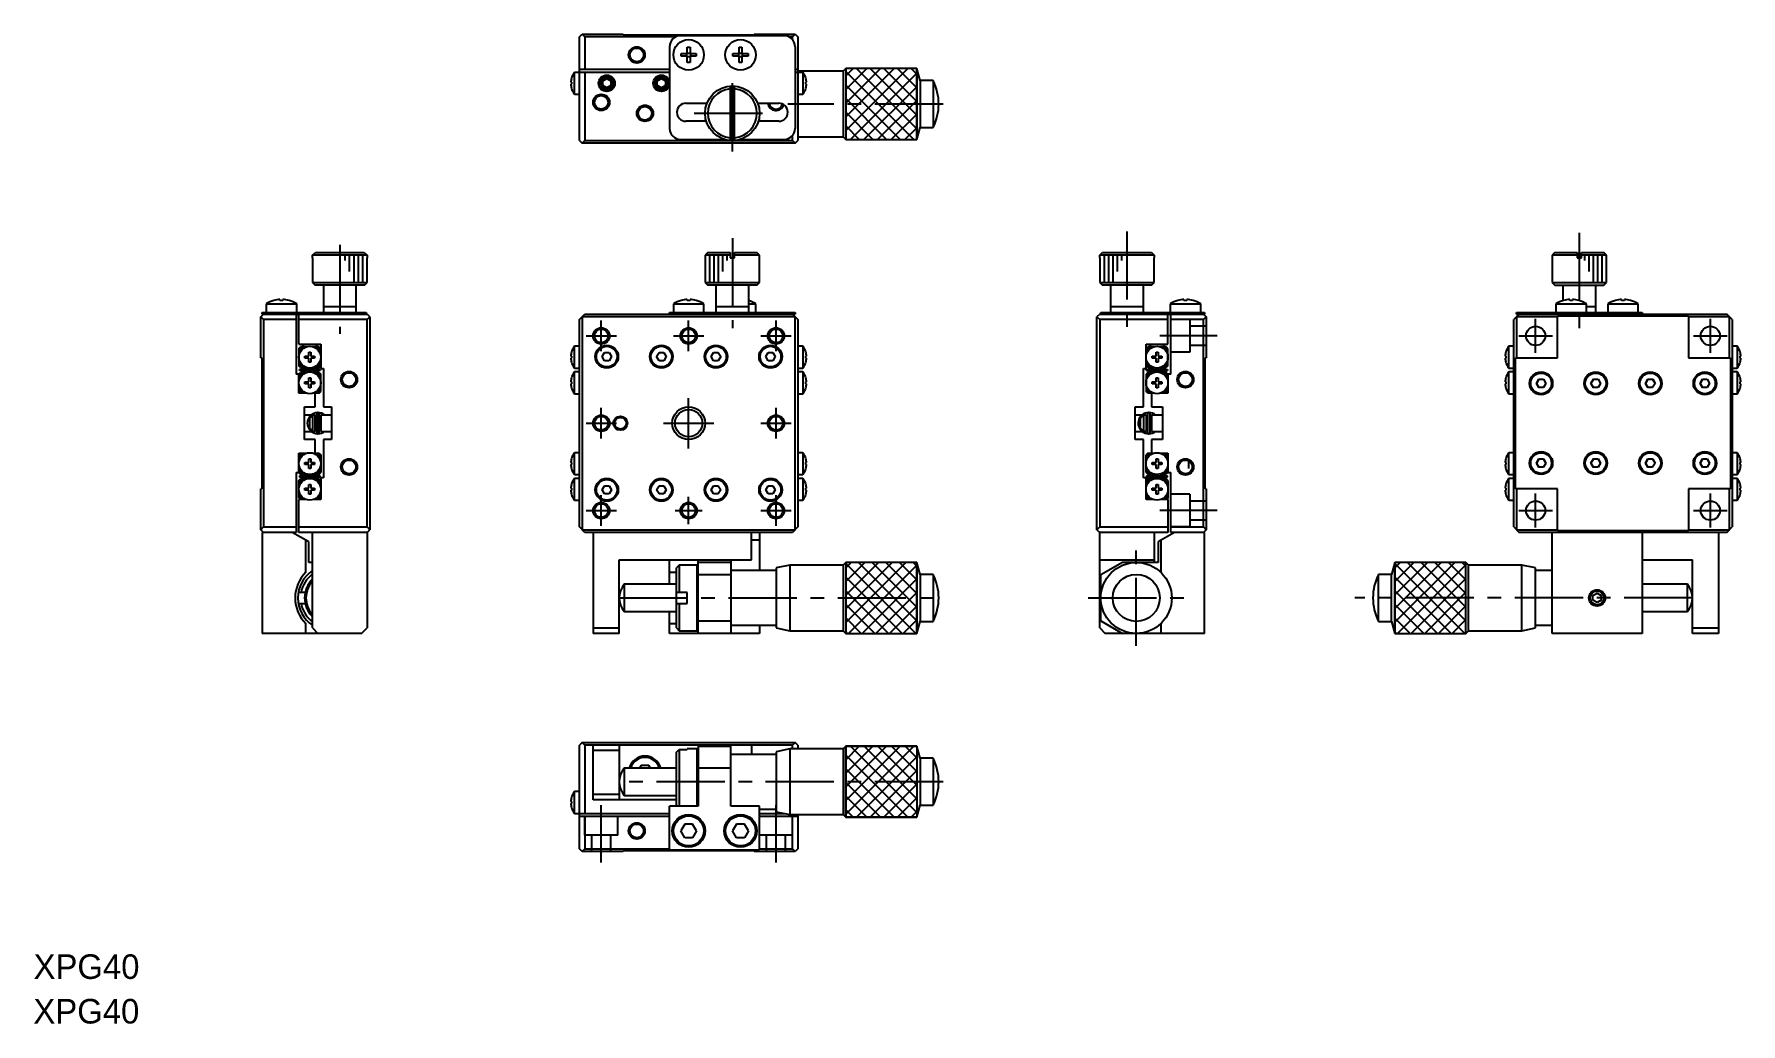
# Model space of a CAD drawing. Extents: x 75 to 388, y 47 to 228.
import ezdxf

# ---------------------------------------------------------------- set-up
doc = ezdxf.new("R2010")
doc.units = 0
doc.header["$LTSCALE"] = 10
doc.linetypes.add('CENTER', pattern=[2, 1.25, -0.25, 0.25, -0.25])
doc.linetypes.add('DASHED', pattern=[3.5, 2, -1.5])
doc.layers.get('0').update_dxf_attribs({"linetype": 'CONTINUOUS'})
doc.layers.add('CENTER', color=1, linetype='CENTER')
doc.styles.get("Standard").update_dxf_attribs({"font": 'FGP教科書体NT-M'})

msp = doc.modelspace()

# ---------------------------------------------------------------- texts
at = {"color": 7}
for p in [(74.982411, 54.932493), (74.950307, 46.762689)]:
    msp.add_text('XPG40', height=4.5, dxfattribs=at).set_placement(p)

# ---------------------------------------------------------------- linework, layer by layer
at = {"color": 7, "linetype": 'CONTINUOUS'}
for p, q in [((174.979257, 227.490234), (175.479257, 227.990234)), ((174.979257, 208.490234), (174.979257, 227.490234)), ((175.479257, 227.990234), (175.979257, 227.490234)), ((175.479257, 227.990234), (182.979257, 227.990234)), ((175.979257, 227.490234), (175.979257, 221.490234)), ((192.607477, 227.490234), (175.979257, 227.490234)), ((182.979257, 227.790234), (182.979257, 227.990234)), ((206.979257, 227.790234), (182.979257, 227.790234)), ((191.479257, 225.690234), (191.479257, 210.690234)), ((212.479257, 227.690234), (193.479257, 227.690234)), ((194.719257, 225.589373), (195.239257, 225.589373)), ((194.719257, 224.450234), (194.719257, 225.589373)), ((195.239257, 225.589373), (195.239257, 224.450234)), ((204.219257, 225.589373), (204.739257, 225.589373)), ((204.219257, 224.450234), (204.219257, 225.589373)), ((204.739257, 225.589373), (204.739257, 224.450234)), ((206.979257, 227.990234), (206.979257, 227.790234)), ((206.979257, 227.990234), (214.479257, 227.990234)), ((213.979257, 227.490234), (213.351036, 227.490234)), ((213.979257, 227.490234), (214.479257, 227.990234)), ((213.979257, 227.01311), (213.979257, 227.490234)), ((214.479257, 227.990234), (214.979257, 227.490234)), ((214.479257, 225.690234), (214.479257, 210.690234)), ((214.979257, 227.490234), (214.979257, 208.490234)), ((193.580118, 223.930234), (193.580118, 224.450234)), ((193.580118, 224.450234), (194.719257, 224.450234)), ((194.719257, 223.930234), (193.580118, 223.930234)), ((194.649815, 223.930234), (194.649815, 224.450234)), ((194.719257, 224.519676), (195.239257, 224.519676)), ((194.719257, 222.791095), (194.719257, 223.930234)), ((195.239257, 223.860792), (194.719257, 223.860792)), ((195.239257, 222.791095), (194.719257, 222.791095)), ((195.239257, 224.450234), (196.378396, 224.450234)), ((195.239257, 223.930234), (195.239257, 222.791095)), ((196.378396, 223.930234), (195.239257, 223.930234)), ((195.308698, 224.450234), (195.308698, 223.930234)), ((196.378396, 224.450234), (196.378396, 223.930234)), ((203.080118, 223.930234), (203.080118, 224.450234)), ((203.080118, 224.450234), (204.219257, 224.450234)), ((204.219257, 223.930234), (203.080118, 223.930234)), ((204.149815, 223.930234), (204.149815, 224.450234)), ((204.219257, 224.519676), (204.739257, 224.519676)), ((204.219257, 222.791095), (204.219257, 223.930234)), ((204.739257, 223.860792), (204.219257, 223.860792)), ((204.739257, 222.791095), (204.219257, 222.791095)), ((204.739257, 224.450234), (205.878396, 224.450234)), ((204.739257, 223.930234), (204.739257, 222.791095)), ((205.878396, 223.930234), (204.739257, 223.930234)), ((204.808698, 224.450234), (204.808698, 223.930234)), ((205.878396, 224.450234), (205.878396, 223.930234)), ((173.389398, 219.170234), (173.509735, 219.170234)), ((173.505113, 219.87885), (173.509735, 219.876595)), ((173.509735, 219.170234), (173.509735, 218.810234)), ((174.081257, 216.990234), (174.081257, 220.990234)), ((191.479257, 220.990234), (174.081257, 220.990234)), ((191.479257, 221.490234), (174.979257, 221.490234)), ((175.979257, 220.990234), (175.979257, 208.490234)), ((179.229257, 219.423247), (179.979257, 219.856259)), ((179.229257, 218.557221), (179.229257, 219.423247)), ((179.979257, 219.856259), (180.729257, 219.423247)), ((180.729257, 219.423247), (180.729257, 218.557221)), ((189.229257, 219.423247), (189.979257, 219.856259)), ((189.229257, 218.557221), (189.229257, 219.423247)), ((189.979257, 219.856259), (190.729257, 219.423247)), ((190.729257, 219.423247), (190.729257, 218.557221)), ((214.979257, 221.490234), (214.479257, 221.490234)), ((215.877256, 220.990234), (214.479257, 220.990234)), ((223.279261, 221.19023), (214.979257, 221.19023)), ((215.877256, 220.990234), (215.877256, 216.990234)), ((216.448778, 219.876595), (216.453401, 219.87885)), ((216.448778, 218.810234), (216.448778, 219.170234)), ((216.448778, 219.170234), (216.569116, 219.170234)), ((223.779263, 221.690233), (223.279261, 221.19023)), ((223.279261, 221.19023), (223.279261, 209.190238)), ((236.779264, 221.690233), (223.779263, 221.690233)), ((223.779263, 221.690233), (223.779263, 208.690235)), ((237.368752, 219.490234), (236.779264, 221.690233)), ((236.779264, 221.690233), (236.779264, 208.690235)), ((239.779263, 219.490234), (237.368752, 219.490234)), ((237.368752, 219.490234), (237.368752, 210.890234)), ((239.779263, 219.490234), (239.779263, 210.890234)), ((173.509735, 218.810234), (173.389398, 218.810234)), ((173.509735, 218.103872), (173.505113, 218.101618)), ((174.081257, 216.990234), (174.979257, 216.990234)), ((179.979257, 218.124208), (179.229257, 218.557221)), ((180.729257, 218.557221), (179.979257, 218.124208)), ((189.979257, 218.124208), (189.229257, 218.557221)), ((190.729257, 218.557221), (189.979257, 218.124208)), ((202.579257, 218.474208), (202.579257, 208.50626)), ((203.379257, 208.50626), (203.379257, 218.474208)), ((214.979257, 216.990234), (215.877256, 216.990234)), ((216.569116, 218.810234), (216.448778, 218.810234)), ((216.453401, 218.101618), (216.448778, 218.103872)), ((194.479257, 215.340234), (198.334098, 215.340234)), ((207.624415, 215.340234), (211.479257, 215.340234)), ((198.194123, 212.040234), (194.479257, 212.040234)), ((211.479257, 212.040234), (207.76439, 212.040234)), ((236.779264, 208.690235), (237.368752, 210.890234)), ((237.368752, 210.890234), (239.779263, 210.890234)), ((174.979257, 208.490234), (175.479257, 207.990234)), ((175.479257, 207.990234), (175.979257, 208.490234)), ((214.479257, 207.990234), (175.479257, 207.990234)), ((175.979257, 208.490234), (213.979257, 208.490234)), ((193.479257, 208.690234), (201.579257, 208.690234)), ((204.379257, 208.690234), (212.479257, 208.690234)), ((213.979257, 208.490234), (213.979257, 209.367358)), ((213.979257, 208.490234), (214.479257, 207.990234)), ((214.479257, 207.990234), (214.979257, 208.490234)), ((214.979257, 209.190238), (223.279261, 209.190238)), ((223.279261, 209.190238), (223.779263, 208.690235)), ((223.779263, 208.690235), (236.779264, 208.690235)), ((126.097167, 187.518731), (126.598954, 188.018731)), ((126.598954, 188.018731), (135.563328, 188.018731)), ((135.563328, 188.018731), (136.065115, 187.518731)), ((198.479257, 188.018731), (197.979257, 187.518731)), ((198.479257, 188.018731), (202.579257, 188.018731)), ((202.579257, 188.018731), (202.579257, 187.018731)), ((203.379257, 187.018731), (203.379257, 188.018731)), ((203.379257, 188.018731), (207.479257, 188.018731)), ((207.979257, 187.518731), (207.479257, 188.018731)), ((270.287703, 187.518731), (270.78949, 188.018731)), ((270.78949, 188.018731), (279.753864, 188.018731)), ((279.753864, 188.018731), (280.255651, 187.518731)), ((353.627266, 188.018731), (353.127266, 187.518731)), ((353.627266, 188.018731), (357.727266, 188.018731)), ((357.727266, 188.018731), (357.727266, 187.018731)), ((358.527266, 188.018731), (362.627266, 188.018731)), ((358.527266, 187.018731), (358.527266, 188.018731)), ((363.127266, 187.518731), (362.627266, 188.018731)), ((126.081141, 187.018731), (126.097167, 187.018731)), ((126.081141, 187.018731), (126.081141, 182.518731)), ((126.097167, 187.018731), (126.097167, 187.518731)), ((136.065115, 187.518731), (126.097167, 187.518731)), ((136.065115, 187.518731), (136.065115, 187.018731)), ((136.065115, 187.018731), (136.081141, 187.018731)), ((136.081141, 182.518731), (136.081141, 187.018731)), ((202.579257, 187.518731), (197.979257, 187.518731)), ((197.979257, 187.518731), (197.979257, 182.518731)), ((202.579257, 187.018731), (203.379257, 187.018731)), ((207.979257, 187.518731), (203.379257, 187.518731)), ((207.979257, 182.518731), (207.979257, 187.518731)), ((270.271677, 187.018731), (270.287703, 187.018731)), ((270.271677, 187.018731), (270.271677, 182.518731)), ((270.287703, 187.018731), (270.287703, 187.518731)), ((280.255651, 187.518731), (270.287703, 187.518731)), ((280.255651, 187.518731), (280.255651, 187.018731)), ((280.255651, 187.018731), (280.271677, 187.018731)), ((280.271677, 182.518731), (280.271677, 187.018731)), ((357.727266, 187.518731), (353.127266, 187.518731)), ((353.127266, 187.518731), (353.127266, 182.518731)), ((357.727266, 187.018731), (358.527266, 187.018731)), ((363.127266, 187.518731), (358.527266, 187.518731)), ((363.127266, 182.518731), (363.127266, 187.518731)), ((126.081141, 182.518731), (136.081141, 182.518731)), ((126.081141, 182.518731), (126.581141, 182.018731)), ((135.581141, 182.018731), (126.581141, 182.018731)), ((128.081141, 182.018731), (128.081141, 177.018731)), ((134.081141, 177.018731), (134.081141, 182.018731)), ((135.581141, 182.018731), (136.081141, 182.518731)), ((197.979257, 182.518731), (207.979257, 182.518731)), ((197.979257, 182.518731), (198.479257, 182.018731)), ((207.479257, 182.018731), (198.479257, 182.018731)), ((199.979257, 182.018731), (199.979257, 177.018731)), ((205.979257, 177.018731), (205.979257, 182.018731)), ((207.479257, 182.018731), (207.979257, 182.518731)), ((270.271677, 182.518731), (280.271677, 182.518731)), ((270.271677, 182.518731), (270.771677, 182.018731)), ((279.771677, 182.018731), (270.771677, 182.018731)), ((272.271677, 182.018731), (272.271677, 177.018731)), ((278.271677, 177.018731), (278.271677, 182.018731)), ((279.771677, 182.018731), (280.271677, 182.518731)), ((353.127266, 182.518731), (353.627266, 182.018731)), ((353.127266, 182.518731), (363.127266, 182.518731)), ((353.627266, 182.018731), (362.627266, 182.018731)), ((355.127266, 182.018731), (355.127266, 179.188427)), ((361.127266, 177.018731), (361.127266, 182.018731)), ((362.627266, 182.018731), (363.127266, 182.518731)), ((117.581141, 178.561194), (123.181141, 178.561194)), ((117.581141, 178.561194), (117.581141, 177.018731)), ((118.982002, 179.211936), (118.978993, 179.218104)), ((120.121141, 179.211936), (120.121141, 179.405193)), ((120.641141, 179.211936), (120.121141, 179.211936)), ((120.641141, 179.405193), (120.641141, 179.211936)), ((121.783289, 179.218104), (121.78028, 179.211936)), ((123.181141, 177.018731), (123.181141, 178.561194)), ((192.179257, 178.561194), (197.779257, 178.561194)), ((192.179257, 178.561194), (192.179257, 177.018731)), ((193.580118, 179.211936), (193.577109, 179.218104)), ((194.719257, 179.211936), (194.719257, 179.405193)), ((195.239257, 179.211936), (194.719257, 179.211936)), ((195.239257, 179.405193), (195.239257, 179.211936)), ((196.381404, 179.218104), (196.378396, 179.211936)), ((197.779257, 177.018731), (197.779257, 178.561194)), ((205.979257, 178.561194), (207.279257, 178.561194)), ((207.279257, 177.018731), (207.279257, 178.561194)), ((283.171677, 178.561194), (288.771677, 178.561194)), ((283.171677, 178.561194), (283.171677, 177.018731)), ((284.572538, 179.211936), (284.569529, 179.218104)), ((285.711677, 179.211936), (285.711677, 179.405193)), ((286.231677, 179.211936), (285.711677, 179.211936)), ((286.231677, 179.405193), (286.231677, 179.211936)), ((287.373825, 179.218104), (287.370816, 179.211936)), ((288.771677, 177.018731), (288.771677, 178.561194)), ((353.827266, 178.561194), (353.827266, 177.018731)), ((353.827266, 178.561194), (359.427266, 178.561194)), ((355.228127, 179.211936), (355.225118, 179.218104)), ((356.367266, 179.211936), (356.367266, 179.405193)), ((356.887266, 179.211936), (356.367266, 179.211936)), ((356.887266, 179.405193), (356.887266, 179.211936)), ((358.029413, 179.218104), (358.026405, 179.211936)), ((359.427266, 177.018731), (359.427266, 178.561194)), ((363.327266, 178.561194), (363.327266, 177.018731)), ((363.327266, 178.561194), (368.927266, 178.561194)), ((364.728127, 179.211936), (364.725118, 179.218104)), ((365.867266, 179.211936), (365.867266, 179.405193)), ((366.387266, 179.211936), (365.867266, 179.211936)), ((366.387266, 179.405193), (366.387266, 179.211936)), ((367.529413, 179.218104), (367.526405, 179.211936)), ((368.927266, 177.018731), (368.927266, 178.561194)), ((116.581141, 176.218731), (117.081141, 176.718731)), ((116.581141, 168.718731), (116.581141, 176.218731)), ((117.081141, 175.718731), (116.581141, 176.218731)), ((116.881141, 176.718731), (116.881141, 177.018731)), ((116.881141, 177.018731), (135.881141, 177.018731)), ((116.881141, 176.718731), (136.081141, 176.718731)), ((117.081141, 175.718731), (117.081141, 137.718731)), ((123.081141, 175.718731), (117.081141, 175.718731)), ((123.081141, 176.718731), (123.081141, 165.718731)), ((123.581141, 171.218731), (123.581141, 176.718731)), ((136.081141, 175.718731), (123.581141, 175.718731)), ((134.081141, 178.018731), (128.081141, 178.018731)), ((135.881141, 177.018731), (135.881141, 176.718731)), ((136.581141, 176.218731), (136.081141, 176.718731)), ((136.081141, 175.718731), (136.581141, 176.218731)), ((136.081141, 137.718731), (136.081141, 175.718731)), ((136.581141, 176.218731), (136.581141, 137.218731)), ((174.979257, 175.718731), (175.979257, 176.718731)), ((174.979257, 137.718731), (174.979257, 175.718731)), ((214.479257, 176.218731), (175.479257, 176.218731)), ((175.479257, 176.218731), (175.479257, 137.218731)), ((175.979257, 176.718731), (214.479257, 176.718731)), ((191.479257, 176.718731), (191.479257, 177.018731)), ((191.479257, 177.018731), (214.479257, 177.018731)), ((205.979257, 178.018731), (199.979257, 178.018731)), ((213.979257, 176.718731), (214.979257, 175.718731)), ((214.479257, 177.018731), (214.479257, 176.718731)), ((214.479257, 137.218731), (214.479257, 176.218731)), ((214.979257, 175.718731), (214.979257, 137.718731)), ((270.271677, 176.718731), (269.771677, 176.218731)), ((269.771677, 137.218731), (269.771677, 176.218731)), ((269.771677, 176.218731), (270.271677, 175.718731)), ((270.271677, 176.718731), (289.471677, 176.718731)), ((270.271677, 175.718731), (270.271677, 137.718731)), ((282.771677, 175.718731), (270.271677, 175.718731)), ((270.471677, 176.718731), (270.471677, 177.018731)), ((270.471677, 177.018731), (289.471677, 177.018731)), ((278.271677, 178.018731), (272.271677, 178.018731)), ((282.771677, 171.218731), (282.771677, 176.718731)), ((283.271677, 165.718731), (283.271677, 176.718731)), ((289.271677, 175.718731), (283.271677, 175.718731)), ((289.271677, 176.718731), (289.771677, 176.218731)), ((289.771677, 176.218731), (289.271677, 175.718731)), ((289.271677, 137.718731), (289.271677, 175.718731)), ((289.471677, 177.018731), (289.471677, 176.718731)), ((289.771677, 176.218731), (289.771677, 168.718731)), ((347.127266, 176.718731), (346.127266, 175.718731)), ((346.127266, 137.718731), (346.127266, 175.718731)), ((346.627266, 176.718731), (346.627266, 177.018731)), ((346.627266, 177.018731), (369.627266, 177.018731)), ((346.627266, 176.718731), (385.127266, 176.718731)), ((346.627266, 176.218731), (346.627266, 168.718731)), ((354.127266, 176.218731), (346.627266, 176.218731)), ((354.127266, 176.418731), (378.127266, 176.418731)), ((354.127266, 168.718731), (354.127266, 176.418731)), ((361.127266, 178.018731), (359.427266, 178.018731)), ((369.627266, 177.018731), (369.627266, 176.718731)), ((378.127266, 176.418731), (378.127266, 168.718731)), ((385.627266, 176.218731), (378.127266, 176.218731)), ((386.127266, 175.718731), (385.127266, 176.718731)), ((385.627266, 168.718731), (385.627266, 176.218731)), ((386.127266, 175.718731), (386.127266, 137.718731)), ((123.581141, 171.218731), (127.581141, 171.218731)), ((123.581141, 170.418731), (123.881141, 170.718731)), ((123.581141, 170.418731), (123.581141, 167.218731)), ((123.881141, 170.418731), (123.731141, 170.568731)), ((124.956641, 170.718731), (123.881141, 170.718731)), ((123.881141, 169.872297), (123.881141, 170.418731)), ((123.881141, 170.418731), (124.381141, 170.418731)), ((124.100397, 171.218731), (124.581141, 170.737987)), ((125.018596, 170.737987), (124.581141, 170.737987)), ((124.694779, 168.998731), (125.401141, 168.998731)), ((124.694779, 168.638731), (124.694779, 168.998731)), ((125.401141, 169.705093), (125.761141, 169.705093)), ((125.401141, 168.998731), (125.401141, 169.705093)), ((125.761141, 169.705093), (125.761141, 168.998731)), ((125.761141, 168.998731), (126.467502, 168.998731)), ((126.581141, 170.737987), (126.143685, 170.737987)), ((127.281141, 170.718731), (126.205641, 170.718731)), ((126.467502, 168.998731), (126.467502, 168.638731)), ((126.581141, 170.737987), (127.061885, 171.218731)), ((126.781141, 170.418731), (127.281141, 170.418731)), ((127.281141, 170.718731), (127.581141, 170.418731)), ((127.431141, 170.568731), (127.281141, 170.418731)), ((127.281141, 170.418731), (127.281141, 169.872297)), ((127.581141, 171.218731), (127.581141, 166.718731)), ((173.389398, 168.998731), (173.509735, 168.998731)), ((173.505113, 169.707347), (173.509735, 169.705093)), ((173.509735, 168.998731), (173.509735, 168.638731)), ((174.979257, 170.818731), (174.081257, 170.818731)), ((174.081257, 166.818731), (174.081257, 170.818731)), ((179.113231, 168.918731), (179.546244, 169.668731)), ((179.546244, 168.168731), (179.113231, 168.918731)), ((179.546244, 169.668731), (180.412269, 169.668731)), ((180.412269, 169.668731), (180.845282, 168.918731)), ((180.845282, 168.918731), (180.412269, 168.168731)), ((189.113231, 168.918731), (189.546244, 169.668731)), ((189.546244, 168.168731), (189.113231, 168.918731)), ((189.546244, 169.668731), (190.412269, 169.668731)), ((190.412269, 169.668731), (190.845282, 168.918731)), ((190.845282, 168.918731), (190.412269, 168.168731)), ((199.113231, 168.918731), (199.546244, 169.668731)), ((199.546244, 168.168731), (199.113231, 168.918731)), ((199.546244, 169.668731), (200.412269, 169.668731)), ((200.412269, 169.668731), (200.845282, 168.918731)), ((200.845282, 168.918731), (200.412269, 168.168731)), ((209.113231, 168.918731), (209.546244, 169.668731)), ((209.546244, 168.168731), (209.113231, 168.918731)), ((209.546244, 169.668731), (210.412269, 169.668731)), ((210.412269, 169.668731), (210.845282, 168.918731)), ((210.845282, 168.918731), (210.412269, 168.168731)), ((215.877256, 170.818731), (214.979257, 170.818731)), ((215.877256, 170.818731), (215.877256, 166.818731)), ((216.448778, 169.705093), (216.453401, 169.707347)), ((216.448778, 168.998731), (216.569116, 168.998731)), ((216.448778, 168.638731), (216.448778, 168.998731)), ((278.771677, 171.218731), (282.771677, 171.218731)), ((278.771677, 166.718731), (278.771677, 171.218731)), ((278.771677, 170.418731), (279.071677, 170.718731)), ((279.071677, 170.418731), (278.921677, 170.568731)), ((280.147177, 170.718731), (279.071677, 170.718731)), ((279.071677, 169.872297), (279.071677, 170.418731)), ((279.071677, 170.418731), (279.571677, 170.418731)), ((279.290933, 171.218731), (279.771677, 170.737987)), ((280.209132, 170.737987), (279.771677, 170.737987)), ((279.885315, 168.998731), (280.591677, 168.998731)), ((279.885315, 168.638731), (279.885315, 168.998731)), ((280.591677, 169.705093), (280.951677, 169.705093)), ((280.591677, 168.998731), (280.591677, 169.705093)), ((280.951677, 169.705093), (280.951677, 168.998731)), ((280.951677, 168.998731), (281.658038, 168.998731)), ((281.771677, 170.737987), (281.334221, 170.737987)), ((282.471677, 170.718731), (281.396177, 170.718731)), ((281.658038, 168.998731), (281.658038, 168.638731)), ((281.771677, 170.737987), (282.252421, 171.218731)), ((281.971677, 170.418731), (282.471677, 170.418731)), ((282.771677, 170.418731), (282.471677, 170.718731)), ((282.621677, 170.568731), (282.471677, 170.418731)), ((282.471677, 170.418731), (282.471677, 169.872297)), ((282.771677, 167.218731), (282.771677, 170.418731)), ((344.537407, 168.998731), (344.657744, 168.998731)), ((344.653122, 169.707347), (344.657744, 169.705093)), ((344.657744, 168.998731), (344.657744, 168.638731)), ((346.127266, 170.818731), (345.229267, 170.818731)), ((345.229267, 166.818731), (345.229267, 170.818731)), ((387.025265, 170.818731), (386.127266, 170.818731)), ((387.025265, 170.818731), (387.025265, 166.818731)), ((387.596787, 169.705093), (387.60141, 169.707347)), ((387.596787, 168.998731), (387.717125, 168.998731)), ((387.596787, 168.638731), (387.596787, 168.998731)), ((116.581141, 168.718731), (116.781141, 168.718731)), ((116.781141, 168.718731), (116.781141, 144.718731)), ((123.581141, 165.718731), (123.081141, 165.718731)), ((123.881141, 166.918731), (123.581141, 167.218731)), ((123.581141, 165.718731), (123.881141, 166.018731)), ((123.581141, 162.218731), (123.581141, 165.718731)), ((123.681141, 166.368731), (123.681141, 166.568731)), ((127.481141, 166.568731), (123.681141, 166.568731)), ((127.481141, 166.368731), (123.681141, 166.368731)), ((123.731141, 167.068731), (123.881141, 167.218731)), ((123.881141, 165.718731), (123.731141, 165.868731)), ((123.881141, 167.218731), (123.881141, 167.765166)), ((124.381141, 167.218731), (123.881141, 167.218731)), ((123.881141, 166.918731), (124.882092, 166.918731)), ((124.882092, 166.018731), (123.881141, 166.018731)), ((123.881141, 165.172297), (123.881141, 165.718731)), ((123.881141, 165.718731), (124.381141, 165.718731)), ((124.967081, 166.915332), (124.67958, 166.62783)), ((124.67958, 166.344988), (124.99397, 166.030597)), ((124.67958, 166.309632), (124.967081, 166.022131)), ((125.401141, 168.638731), (124.694779, 168.638731)), ((124.901215, 166.937854), (124.882092, 166.918731)), ((124.882092, 166.018731), (124.901215, 165.999609)), ((125.401141, 167.93237), (125.401141, 168.638731)), ((125.761141, 167.93237), (125.401141, 167.93237)), ((125.761141, 168.638731), (125.761141, 167.93237)), ((126.467502, 168.638731), (125.761141, 168.638731)), ((126.482702, 166.592475), (126.168311, 166.906866)), ((126.482702, 166.62783), (126.195201, 166.915332)), ((126.195201, 166.022131), (126.482702, 166.309632)), ((126.280189, 166.918731), (126.261067, 166.937854)), ((126.261067, 165.999609), (126.280189, 166.018731)), ((126.280189, 166.918731), (127.281141, 166.918731)), ((127.281141, 166.018731), (126.280189, 166.018731)), ((127.281141, 167.218731), (126.781141, 167.218731)), ((126.781141, 165.718731), (127.281141, 165.718731)), ((127.281141, 167.765166), (127.281141, 167.218731)), ((127.281141, 167.218731), (127.431141, 167.068731)), ((127.281141, 166.918731), (127.581141, 167.218731)), ((127.281141, 166.018731), (127.581141, 165.718731)), ((127.431141, 165.868731), (127.281141, 165.718731)), ((127.281141, 165.718731), (127.281141, 165.172297)), ((127.481141, 166.568731), (127.481141, 166.368731)), ((127.581141, 166.718731), (128.081141, 166.718731)), ((127.581141, 162.518731), (127.581141, 165.718731)), ((128.081141, 166.718731), (128.081141, 159.718731)), ((173.509735, 168.638731), (173.389398, 168.638731)), ((173.509735, 167.93237), (173.505113, 167.930115)), ((174.081257, 166.818731), (174.979257, 166.818731)), ((174.979257, 166.118731), (174.081257, 166.118731)), ((174.081257, 162.118731), (174.081257, 166.118731)), ((180.412269, 168.168731), (179.546244, 168.168731)), ((190.412269, 168.168731), (189.546244, 168.168731)), ((200.412269, 168.168731), (199.546244, 168.168731)), ((210.412269, 168.168731), (209.546244, 168.168731)), ((214.979257, 166.818731), (215.877256, 166.818731)), ((215.877256, 166.118731), (214.979257, 166.118731)), ((215.877256, 166.118731), (215.877256, 162.118731)), ((216.569116, 168.638731), (216.448778, 168.638731)), ((216.453401, 167.930115), (216.448778, 167.93237)), ((278.271677, 166.718731), (278.771677, 166.718731)), ((278.271677, 159.718731), (278.271677, 166.718731)), ((279.071677, 166.918731), (278.771677, 167.218731)), ((279.071677, 166.018731), (278.771677, 165.718731)), ((278.771677, 165.718731), (278.771677, 162.518731)), ((278.871677, 166.368731), (278.871677, 166.568731)), ((278.871677, 166.568731), (282.671677, 166.568731)), ((278.871677, 166.368731), (282.671677, 166.368731)), ((278.921677, 167.068731), (279.071677, 167.218731)), ((279.071677, 165.718731), (278.921677, 165.868731)), ((279.071677, 167.218731), (279.071677, 167.765166)), ((279.571677, 167.218731), (279.071677, 167.218731)), ((279.071677, 166.918731), (280.072628, 166.918731)), ((280.072628, 166.018731), (279.071677, 166.018731)), ((279.071677, 165.172297), (279.071677, 165.718731)), ((279.071677, 165.718731), (279.571677, 165.718731)), ((280.157617, 166.915332), (279.870116, 166.62783)), ((279.870116, 166.344988), (280.184506, 166.030597)), ((279.870116, 166.309632), (280.157617, 166.022131)), ((280.591677, 168.638731), (279.885315, 168.638731)), ((280.091751, 166.937854), (280.072628, 166.918731)), ((280.072628, 166.018731), (280.091751, 165.999609)), ((280.591677, 167.93237), (280.591677, 168.638731)), ((280.951677, 167.93237), (280.591677, 167.93237)), ((280.951677, 168.638731), (280.951677, 167.93237)), ((281.658038, 168.638731), (280.951677, 168.638731)), ((281.673238, 166.592475), (281.358847, 166.906866)), ((281.673238, 166.62783), (281.385737, 166.915332)), ((281.385737, 166.022131), (281.673238, 166.309632)), ((281.470725, 166.918731), (281.451603, 166.937854)), ((281.451603, 165.999609), (281.470725, 166.018731)), ((281.470725, 166.918731), (282.471677, 166.918731)), ((282.471677, 166.018731), (281.470725, 166.018731)), ((282.471677, 167.218731), (281.971677, 167.218731)), ((281.971677, 165.718731), (282.471677, 165.718731)), ((282.471677, 167.765166), (282.471677, 167.218731)), ((282.471677, 167.218731), (282.621677, 167.068731)), ((282.771677, 167.218731), (282.471677, 166.918731)), ((282.771677, 165.718731), (282.471677, 166.018731)), ((282.621677, 165.868731), (282.471677, 165.718731)), ((282.471677, 165.718731), (282.471677, 165.172297)), ((282.671677, 166.568731), (282.671677, 166.368731)), ((283.271677, 165.718731), (282.771677, 165.718731)), ((282.771677, 165.718731), (282.771677, 162.218731)), ((289.571677, 168.718731), (289.771677, 168.718731)), ((289.571677, 144.718731), (289.571677, 168.718731)), ((344.657744, 168.638731), (344.537407, 168.638731)), ((344.657744, 167.93237), (344.653122, 167.930115)), ((345.229267, 166.818731), (346.127266, 166.818731)), ((346.127266, 166.118731), (345.229267, 166.118731)), ((345.229267, 162.118731), (345.229267, 166.118731)), ((346.427266, 144.718731), (346.427266, 168.718731)), ((346.427266, 168.718731), (354.127266, 168.718731)), ((378.127266, 168.718731), (385.827266, 168.718731)), ((385.827266, 168.718731), (385.827266, 144.718731)), ((386.127266, 166.818731), (387.025265, 166.818731)), ((387.025265, 166.118731), (386.127266, 166.118731)), ((387.025265, 166.118731), (387.025265, 162.118731)), ((387.717125, 168.638731), (387.596787, 168.638731)), ((387.60141, 167.930115), (387.596787, 167.93237)), ((123.881141, 162.518731), (123.881141, 163.065166)), ((124.694779, 164.298731), (125.401141, 164.298731)), ((124.694779, 163.938731), (124.694779, 164.298731)), ((125.401141, 163.938731), (124.694779, 163.938731)), ((125.401141, 165.005093), (125.761141, 165.005093)), ((125.401141, 164.298731), (125.401141, 165.005093)), ((125.401141, 163.23237), (125.401141, 163.938731)), ((125.761141, 163.23237), (125.401141, 163.23237)), ((125.761141, 165.005093), (125.761141, 164.298731)), ((125.761141, 164.298731), (126.467502, 164.298731)), ((125.761141, 163.938731), (125.761141, 163.23237)), ((126.467502, 163.938731), (125.761141, 163.938731)), ((126.467502, 164.298731), (126.467502, 163.938731)), ((127.281141, 163.065166), (127.281141, 162.518731)), ((173.389398, 164.298731), (173.509735, 164.298731)), ((173.509735, 163.938731), (173.389398, 163.938731)), ((173.505113, 165.007347), (173.509735, 165.005093)), ((173.509735, 163.23237), (173.505113, 163.230115)), ((173.509735, 164.298731), (173.509735, 163.938731)), ((216.448778, 165.005093), (216.453401, 165.007347)), ((216.448778, 164.298731), (216.569116, 164.298731)), ((216.448778, 163.938731), (216.448778, 164.298731)), ((216.569116, 163.938731), (216.448778, 163.938731)), ((216.453401, 163.230115), (216.448778, 163.23237)), ((279.071677, 162.518731), (279.071677, 163.065166)), ((279.885315, 164.298731), (280.591677, 164.298731)), ((279.885315, 163.938731), (279.885315, 164.298731)), ((280.591677, 163.938731), (279.885315, 163.938731)), ((280.591677, 165.005093), (280.951677, 165.005093)), ((280.591677, 164.298731), (280.591677, 165.005093)), ((280.591677, 163.23237), (280.591677, 163.938731)), ((280.951677, 163.23237), (280.591677, 163.23237)), ((280.951677, 165.005093), (280.951677, 164.298731)), ((280.951677, 164.298731), (281.658038, 164.298731)), ((280.951677, 163.938731), (280.951677, 163.23237)), ((281.658038, 163.938731), (280.951677, 163.938731)), ((281.658038, 164.298731), (281.658038, 163.938731)), ((282.471677, 163.065166), (282.471677, 162.518731)), ((344.537407, 164.298731), (344.657744, 164.298731)), ((344.657744, 163.938731), (344.537407, 163.938731)), ((344.653122, 165.007347), (344.657744, 165.005093)), ((344.657744, 163.23237), (344.653122, 163.230115)), ((344.657744, 164.298731), (344.657744, 163.938731)), ((350.26124, 164.018731), (350.694253, 164.768731)), ((350.694253, 163.268731), (350.26124, 164.018731)), ((350.701064, 164.772622), (350.261276, 164.026575)), ((350.261276, 164.026575), (350.687479, 163.272684)), ((351.553468, 163.264824), (350.687478, 163.272684)), ((350.694253, 164.768731), (351.560278, 164.768731)), ((351.560278, 163.268731), (350.694253, 163.268731)), ((350.701063, 164.772641), (351.567053, 164.764779)), ((351.993381, 164.010814), (351.553468, 163.264841)), ((351.993292, 164.018731), (351.560278, 163.268731)), ((351.560279, 164.768731), (351.993291, 164.018731)), ((351.56704, 164.764771), (351.993256, 164.010888)), ((360.26124, 164.018731), (360.694253, 164.768731)), ((360.694253, 163.268731), (360.26124, 164.018731)), ((360.701064, 164.772622), (360.261276, 164.026575)), ((360.261276, 164.026575), (360.687479, 163.272684)), ((361.553468, 163.264824), (360.687478, 163.272684)), ((360.694253, 164.768731), (361.560278, 164.768731)), ((361.560278, 163.268731), (360.694253, 163.268731)), ((360.701063, 164.772641), (361.567053, 164.764779)), ((361.993381, 164.010814), (361.553468, 163.264841)), ((361.993292, 164.018731), (361.560278, 163.268731)), ((361.560279, 164.768731), (361.993291, 164.018731)), ((361.56704, 164.764771), (361.993256, 164.010888)), ((370.26124, 164.018731), (370.694253, 164.768731)), ((370.694253, 163.268731), (370.26124, 164.018731)), ((370.701064, 164.772622), (370.261276, 164.026575)), ((370.261276, 164.026575), (370.687479, 163.272684)), ((371.553468, 163.264824), (370.687478, 163.272684)), ((370.694253, 164.768731), (371.560278, 164.768731)), ((371.560278, 163.268731), (370.694253, 163.268731)), ((370.701063, 164.772641), (371.567053, 164.764779)), ((371.993381, 164.010814), (371.553468, 163.264841)), ((371.993292, 164.018731), (371.560278, 163.268731)), ((371.560279, 164.768731), (371.993291, 164.018731)), ((371.56704, 164.764771), (371.993256, 164.010888)), ((380.26124, 164.018731), (380.694253, 164.768731)), ((380.694253, 163.268731), (380.26124, 164.018731)), ((380.701064, 164.772622), (380.261276, 164.026575)), ((380.261276, 164.026575), (380.687479, 163.272684)), ((381.553468, 163.264824), (380.687478, 163.272684)), ((380.694253, 164.768731), (381.560278, 164.768731)), ((381.560278, 163.268731), (380.694253, 163.268731)), ((380.701063, 164.772641), (381.567053, 164.764779)), ((381.993381, 164.010814), (381.553468, 163.264841)), ((381.993292, 164.018731), (381.560278, 163.268731)), ((381.560279, 164.768731), (381.993291, 164.018731)), ((381.56704, 164.764771), (381.993256, 164.010888)), ((387.596787, 165.005093), (387.60141, 165.007347)), ((387.596787, 164.298731), (387.717125, 164.298731)), ((387.596787, 163.938731), (387.596787, 164.298731)), ((387.717125, 163.938731), (387.596787, 163.938731)), ((387.60141, 163.230115), (387.596787, 163.23237)), ((123.581141, 162.518731), (123.881141, 162.218731)), ((124.956641, 162.218731), (123.581141, 162.218731)), ((123.731141, 162.368731), (123.881141, 162.518731)), ((124.381141, 162.518731), (123.881141, 162.518731)), ((124.581141, 159.718731), (126.581141, 159.718731)), ((124.581141, 153.718731), (124.581141, 159.718731)), ((127.281141, 162.218731), (126.205641, 162.218731)), ((126.581141, 159.718731), (126.581141, 162.218731)), ((127.281141, 162.518731), (126.781141, 162.518731)), ((127.281141, 162.518731), (127.431141, 162.368731)), ((127.281141, 162.218731), (127.581141, 162.518731)), ((128.081141, 159.718731), (129.581141, 159.718731)), ((129.581141, 159.718731), (129.581141, 153.718731)), ((174.081257, 162.118731), (174.979257, 162.118731)), ((214.979257, 162.118731), (215.877256, 162.118731)), ((276.771677, 159.718731), (278.271677, 159.718731)), ((276.771677, 153.718731), (276.771677, 159.718731)), ((279.071677, 162.218731), (278.771677, 162.518731)), ((278.921677, 162.368731), (279.071677, 162.518731)), ((279.571677, 162.518731), (279.071677, 162.518731)), ((280.147177, 162.218731), (279.071677, 162.218731)), ((279.771677, 162.218731), (279.771677, 159.718731)), ((279.771677, 159.718731), (281.771677, 159.718731)), ((282.771677, 162.218731), (281.396177, 162.218731)), ((281.771677, 159.718731), (281.771677, 153.718731)), ((282.471677, 162.518731), (281.971677, 162.518731)), ((282.471677, 162.518731), (282.621677, 162.368731)), ((282.771677, 162.518731), (282.471677, 162.218731)), ((345.229267, 162.118731), (346.127266, 162.118731)), ((386.127266, 162.118731), (387.025265, 162.118731)), ((125.814777, 158.218731), (124.581141, 158.218731)), ((125.581141, 157.635247), (126.081141, 158.164415)), ((125.581141, 155.802216), (125.581141, 157.635247)), ((126.581141, 158.218731), (126.081141, 158.218731)), ((126.081141, 158.218731), (126.081141, 155.218731)), ((126.581107, 158.150881), (126.852242, 158.21854)), ((126.581141, 155.218731), (126.581141, 158.218731)), ((126.8523, 157.718731), (126.581141, 157.718731)), ((126.8523, 158.459387), (126.8523, 155.009387)), ((127.865015, 158.516836), (127.106998, 158.682834)), ((127.303438, 158.528591), (127.292681, 158.524128)), ((127.3023, 155.009387), (127.3023, 158.459387)), ((127.3023, 157.85588), (127.302597, 157.868641)), ((127.581141, 157.718731), (127.3023, 157.718731)), ((127.302597, 157.868641), (127.303541, 157.882078)), ((127.33689, 158.541192), (127.303438, 158.528591)), ((127.303541, 157.882078), (127.305128, 157.895453)), ((127.305128, 157.895453), (127.307355, 157.908734)), ((127.307355, 157.908734), (127.310218, 157.921892)), ((127.310218, 157.921892), (127.31371, 157.934896)), ((127.31371, 157.934896), (127.317824, 157.947716)), ((127.317824, 157.947716), (127.322552, 157.960323)), ((127.322552, 157.960323), (127.327885, 157.972688)), ((127.327885, 157.972688), (127.33381, 157.984782)), ((127.33381, 157.984782), (127.340317, 157.996575)), ((127.370917, 158.552104), (127.33689, 158.541192)), ((127.340317, 157.996575), (127.347391, 158.00804)), ((127.347391, 158.00804), (127.355019, 158.019149)), ((127.355019, 158.019149), (127.363184, 158.029875)), ((127.363184, 158.029875), (127.371869, 158.040191)), ((127.405435, 158.561301), (127.370917, 158.552104)), ((127.371869, 158.040191), (127.381055, 158.05007)), ((127.381055, 158.05007), (127.390724, 158.059488)), ((127.390724, 158.059488), (127.400853, 158.068418)), ((127.400853, 158.068418), (127.411421, 158.076838)), ((127.44036, 158.568761), (127.405435, 158.561301)), ((127.411421, 158.076838), (127.422403, 158.084725)), ((127.422403, 158.084725), (127.433774, 158.092055)), ((127.433774, 158.092055), (127.445507, 158.098809)), ((127.475607, 158.574466), (127.44036, 158.568761)), ((127.445507, 158.098809), (127.457575, 158.104965)), ((127.457575, 158.104965), (127.469948, 158.110506)), ((127.469948, 158.110506), (127.482596, 158.115414)), ((127.511089, 158.578402), (127.475607, 158.574466)), ((127.482596, 158.115414), (127.495487, 158.119674)), ((127.495487, 158.119674), (127.508587, 158.123272)), ((127.508587, 158.123272), (127.521863, 158.126196)), ((127.546722, 158.580561), (127.511089, 158.578402)), ((127.521863, 158.126196), (127.53528, 158.128436)), ((127.53528, 158.128436), (127.548802, 158.129984)), ((127.582417, 158.580935), (127.546722, 158.580561)), ((127.548802, 158.129984), (127.562391, 158.130833)), ((127.562391, 158.130833), (127.576012, 158.130981)), ((127.576012, 158.130981), (127.581144, 158.130854)), ((127.581141, 158.218731), (127.581141, 155.218731)), ((129.581141, 158.218731), (127.581141, 158.218731)), ((127.618088, 158.579525), (127.582417, 158.580935)), ((127.653647, 158.576334), (127.618088, 158.579525)), ((127.689008, 158.571369), (127.653647, 158.576334)), ((127.724085, 158.56464), (127.689008, 158.571369)), ((127.758792, 158.556165), (127.724085, 158.56464)), ((127.764855, 158.234684), (127.756809, 158.218731)), ((127.793043, 158.545963), (127.758792, 158.556165)), ((127.772923, 158.251224), (127.764855, 158.234684)), ((127.866603, 158.516179), (127.767378, 158.21872)), ((127.780957, 158.26823), (127.772923, 158.251224)), ((127.788896, 158.285577), (127.780957, 158.26823)), ((127.796682, 158.30314), (127.788896, 158.285577)), ((127.826753, 158.534058), (127.793043, 158.545963)), ((127.80426, 158.32079), (127.796682, 158.30314)), ((127.811573, 158.338397), (127.80426, 158.32079)), ((127.818569, 158.355834), (127.811573, 158.338397)), ((127.825196, 158.372974), (127.818569, 158.355834)), ((127.831405, 158.38969), (127.825196, 158.372974)), ((127.858106, 158.521239), (127.826753, 158.534058)), ((127.837152, 158.405862), (127.831405, 158.38969)), ((127.842394, 158.42137), (127.837152, 158.405862)), ((127.847093, 158.436102), (127.842394, 158.42137)), ((127.851216, 158.449949), (127.847093, 158.436102)), ((127.854731, 158.462812), (127.851216, 158.449949)), ((127.857613, 158.474596), (127.854731, 158.462812)), ((127.856384, 158.52161), (127.858911, 158.520779)), ((128.339371, 158.218934), (127.857541, 158.520167)), ((127.859841, 158.485214), (127.857613, 158.474596)), ((127.858911, 158.520779), (127.860775, 158.518445)), ((127.861399, 158.49459), (127.859841, 158.485214)), ((127.860775, 158.518445), (127.861962, 158.514627)), ((127.86084, 158.516284), (127.866603, 158.516179)), ((127.862275, 158.502655), (127.861399, 158.49459)), ((127.861962, 158.514627), (127.862463, 158.50935)), ((127.862463, 158.50935), (127.862275, 158.502655)), ((127.890602, 158.50533), (127.865015, 158.516836)), ((278.01322, 158.218731), (276.771677, 158.218731)), ((277.771677, 157.638832), (278.271677, 158.167978)), ((277.771677, 155.798631), (277.771677, 157.638832)), ((278.771677, 158.218731), (278.271677, 158.218731)), ((278.271677, 158.218731), (278.271677, 155.218731)), ((278.495277, 158.520167), (278.482123, 158.514361)), ((278.490558, 158.516858), (278.486214, 158.516179)), ((278.556442, 158.54487), (278.494712, 158.521239)), ((278.771637, 158.148165), (279.050481, 158.218584)), ((278.771675, 158.130854), (278.781048, 158.13101)), ((278.771677, 158.218731), (278.771677, 155.218731)), ((279.050518, 157.718731), (278.771677, 157.718731)), ((278.781048, 158.13101), (278.794672, 158.130643)), ((278.794672, 158.130643), (278.80826, 158.129574)), ((278.80826, 158.129574), (278.821777, 158.127805)), ((278.821777, 158.127805), (278.835184, 158.125342)), ((278.835184, 158.125342), (278.848445, 158.122193)), ((278.848445, 158.122193), (278.861524, 158.118369)), ((278.861524, 158.118369), (278.874387, 158.113879)), ((278.874387, 158.113879), (278.886998, 158.10874)), ((278.886998, 158.10874), (278.899327, 158.102967)), ((278.899327, 158.102967), (278.91134, 158.096578)), ((278.91134, 158.096578), (278.923008, 158.089591)), ((278.923008, 158.089591), (278.934302, 158.082028)), ((278.934302, 158.082028), (278.945195, 158.073911)), ((278.945195, 158.073911), (278.955662, 158.065262)), ((278.955662, 158.065262), (278.965676, 158.056106)), ((278.965676, 158.056106), (278.975217, 158.046469)), ((278.975217, 158.046469), (278.984263, 158.036376)), ((278.984263, 158.036376), (278.992793, 158.025854)), ((278.992793, 158.025854), (279.00079, 158.01493)), ((279.00079, 158.01493), (279.008238, 158.003633)), ((279.008238, 158.003633), (279.015119, 157.991991)), ((279.015119, 157.991991), (279.021421, 157.980033)), ((279.021421, 157.980033), (279.027131, 157.967788)), ((279.027131, 157.967788), (279.032238, 157.955286)), ((279.032238, 157.955286), (279.036731, 157.942556)), ((279.036731, 157.942556), (279.040603, 157.929629)), ((279.040603, 157.929629), (279.043845, 157.916535)), ((279.043845, 157.916535), (279.046452, 157.903304)), ((279.046452, 157.903304), (279.04842, 157.889967)), ((279.04842, 157.889967), (279.049743, 157.876554)), ((279.049743, 157.876554), (279.050421, 157.863097)), ((279.050421, 157.863097), (279.050518, 157.85588)), ((279.050518, 158.459387), (279.050518, 155.009387)), ((279.500518, 155.009387), (279.500518, 158.459387)), ((279.771677, 157.718731), (279.500518, 157.718731)), ((279.500573, 158.218309), (279.771821, 158.151059)), ((279.771677, 158.218731), (279.771677, 155.218731)), ((281.771677, 158.218731), (279.771677, 158.218731)), ((124.581141, 155.218731), (125.853395, 155.218731)), ((126.581141, 153.718731), (124.581141, 153.718731)), ((126.081141, 155.273048), (125.581141, 155.802216)), ((126.081141, 155.218731), (126.581141, 155.218731)), ((126.852245, 155.250464), (126.580996, 155.317716)), ((126.581141, 155.718731), (126.8523, 155.718731)), ((126.581141, 151.218731), (126.581141, 153.718731)), ((127.3023, 155.718731), (127.581141, 155.718731)), ((127.302397, 155.605677), (127.3023, 155.612894)), ((127.581179, 155.320608), (127.302336, 155.250189)), ((127.303074, 155.59222), (127.302397, 155.605677)), ((127.304398, 155.578807), (127.303074, 155.59222)), ((127.306365, 155.56547), (127.304398, 155.578807)), ((127.308972, 155.552239), (127.306365, 155.56547)), ((127.312215, 155.539145), (127.308972, 155.552239)), ((127.316086, 155.526218), (127.312215, 155.539145)), ((127.32058, 155.513488), (127.316086, 155.526218)), ((127.325686, 155.500986), (127.32058, 155.513488)), ((127.331396, 155.488741), (127.325686, 155.500986)), ((127.337699, 155.476783), (127.331396, 155.488741)), ((127.34458, 155.465141), (127.337699, 155.476783)), ((127.352027, 155.453844), (127.34458, 155.465141)), ((127.360025, 155.44292), (127.352027, 155.453844)), ((127.368555, 155.432398), (127.360025, 155.44292)), ((127.377601, 155.422305), (127.368555, 155.432398)), ((127.387141, 155.412668), (127.377601, 155.422305)), ((127.397156, 155.403512), (127.387141, 155.412668)), ((127.407622, 155.394863), (127.397156, 155.403512)), ((127.418515, 155.386746), (127.407622, 155.394863)), ((127.42981, 155.379183), (127.418515, 155.386746)), ((127.441478, 155.372196), (127.42981, 155.379183)), ((127.453491, 155.365807), (127.441478, 155.372196)), ((127.465819, 155.360034), (127.453491, 155.365807)), ((127.478431, 155.354895), (127.465819, 155.360034)), ((127.491294, 155.350405), (127.478431, 155.354895)), ((127.504373, 155.346581), (127.491294, 155.350405)), ((127.517634, 155.343432), (127.504373, 155.346581)), ((127.531041, 155.340969), (127.517634, 155.343432)), ((127.544557, 155.3392), (127.531041, 155.340969)), ((127.558146, 155.338131), (127.544557, 155.3392)), ((127.57177, 155.337764), (127.558146, 155.338131)), ((127.581143, 155.33792), (127.57177, 155.337764)), ((127.581141, 155.218731), (129.581141, 155.218731)), ((127.795441, 154.922722), (127.858106, 154.947535)), ((127.853667, 154.947641), (127.856384, 154.947164)), ((127.856384, 154.947164), (127.855993, 154.948078)), ((127.858106, 154.947535), (127.856384, 154.947164)), ((127.857796, 154.948718), (127.879186, 154.958224)), ((127.858932, 154.94801), (127.858106, 154.947535)), ((128.081141, 153.718731), (128.081141, 146.718731)), ((129.581141, 153.718731), (128.081141, 153.718731)), ((276.771677, 155.218731), (278.051649, 155.218731)), ((278.271677, 153.718731), (276.771677, 153.718731)), ((278.271677, 155.27673), (277.771677, 155.805876)), ((278.271677, 155.218731), (278.771677, 155.218731)), ((278.271677, 146.718731), (278.271677, 153.718731)), ((278.461942, 154.96357), (278.491912, 154.950132)), ((278.48596, 154.952684), (278.565874, 155.212116)), ((278.490473, 154.965066), (278.490374, 154.958827)), ((278.490374, 154.958827), (278.490905, 154.953889)), ((278.491202, 154.972565), (278.490473, 154.965066)), ((278.490905, 154.953889), (278.491708, 154.951078)), ((278.492556, 154.981274), (278.491202, 154.972565)), ((278.491708, 154.951078), (278.493885, 154.94801)), ((278.494526, 154.991135), (278.492556, 154.981274)), ((278.493885, 154.94801), (278.494712, 154.947535)), ((278.497098, 155.002082), (278.494526, 154.991135)), ((278.494712, 154.947535), (278.526065, 154.934716)), ((278.500256, 155.014043), (278.497098, 155.002082)), ((278.503979, 155.026936), (278.500256, 155.014043)), ((278.508241, 155.040676), (278.503979, 155.026936)), ((278.513014, 155.055171), (278.508241, 155.040676)), ((278.518266, 155.070324), (278.513014, 155.055171)), ((278.523963, 155.086035), (278.518266, 155.070324)), ((278.530066, 155.102197), (278.523963, 155.086035)), ((278.526065, 154.934716), (278.559775, 154.922811)), ((278.536534, 155.118704), (278.530066, 155.102197)), ((278.543324, 155.135445), (278.536534, 155.118704)), ((278.550391, 155.152308), (278.543324, 155.135445)), ((278.557688, 155.16918), (278.550391, 155.152308)), ((278.552213, 154.924921), (279.245804, 154.78594)), ((278.565165, 155.185949), (278.557688, 155.16918)), ((278.559775, 154.922811), (278.594026, 154.912609)), ((278.572774, 155.202503), (278.565165, 155.185949)), ((278.565874, 155.212116), (278.569025, 155.218735)), ((278.580462, 155.218731), (278.572774, 155.202503)), ((278.594026, 154.912609), (278.628732, 154.904134)), ((278.628732, 154.904134), (278.663809, 154.897405)), ((278.663809, 154.897405), (278.699171, 154.89244)), ((278.699171, 154.89244), (278.73473, 154.889249)), ((278.73473, 154.889249), (278.770401, 154.887839)), ((278.770401, 154.887839), (278.806096, 154.888213)), ((278.776805, 155.337793), (278.771674, 155.33792)), ((278.771677, 155.718731), (279.050518, 155.718731)), ((278.790426, 155.337941), (278.776805, 155.337793)), ((278.804016, 155.33879), (278.790426, 155.337941)), ((278.817538, 155.340338), (278.804016, 155.33879)), ((278.806096, 154.888213), (278.841728, 154.890372)), ((278.830954, 155.342578), (278.817538, 155.340338)), ((278.84423, 155.345502), (278.830954, 155.342578)), ((278.841728, 154.890372), (278.877211, 154.894308)), ((278.857331, 155.3491), (278.84423, 155.345502)), ((278.870221, 155.35336), (278.857331, 155.3491)), ((278.882869, 155.358268), (278.870221, 155.35336)), ((278.877211, 154.894308), (278.912458, 154.900013)), ((278.895243, 155.363809), (278.882869, 155.358268)), ((278.907311, 155.369965), (278.895243, 155.363809)), ((278.919044, 155.376719), (278.907311, 155.369965)), ((278.912458, 154.900013), (278.947383, 154.907473)), ((278.930415, 155.384049), (278.919044, 155.376719)), ((278.941397, 155.391936), (278.930415, 155.384049)), ((278.951964, 155.400356), (278.941397, 155.391936)), ((278.947383, 154.907473), (278.981901, 154.91667)), ((278.962094, 155.409286), (278.951964, 155.400356)), ((278.971762, 155.418704), (278.962094, 155.409286)), ((278.980949, 155.428583), (278.971762, 155.418704)), ((278.989634, 155.438899), (278.980949, 155.428583)), ((278.981901, 154.91667), (279.015928, 154.927582)), ((278.997799, 155.449625), (278.989634, 155.438899)), ((279.005427, 155.460734), (278.997799, 155.449625)), ((279.012501, 155.472199), (279.005427, 155.460734)), ((279.019008, 155.483992), (279.012501, 155.472199)), ((279.015928, 154.927582), (279.04938, 154.940183)), ((279.024933, 155.496086), (279.019008, 155.483992)), ((279.030265, 155.508451), (279.024933, 155.496086)), ((279.034993, 155.521058), (279.030265, 155.508451)), ((279.039108, 155.533878), (279.034993, 155.521058)), ((279.0426, 155.546882), (279.039108, 155.533878)), ((279.045462, 155.56004), (279.0426, 155.546882)), ((279.04769, 155.573321), (279.045462, 155.56004)), ((279.049277, 155.586696), (279.04769, 155.573321)), ((279.05022, 155.600133), (279.049277, 155.586696)), ((279.04938, 154.940183), (279.060136, 154.944646)), ((279.050518, 155.612894), (279.05022, 155.600133)), ((279.500518, 155.718731), (279.771677, 155.718731)), ((279.771713, 155.317893), (279.500576, 155.250234)), ((279.771677, 155.218731), (281.771677, 155.218731)), ((281.771677, 153.718731), (279.771677, 153.718731)), ((279.771677, 153.718731), (279.771677, 151.218731)), ((123.581141, 151.218731), (124.956641, 151.218731)), ((123.581141, 147.718731), (123.581141, 151.218731)), ((123.581141, 150.918731), (123.881141, 151.218731)), ((123.731141, 151.068731), (123.881141, 150.918731)), ((123.881141, 150.918731), (123.881141, 150.372297)), ((124.381141, 150.918731), (123.881141, 150.918731)), ((125.401141, 150.205093), (125.761141, 150.205093)), ((125.401141, 149.498731), (125.401141, 150.205093)), ((125.761141, 150.205093), (125.761141, 149.498731)), ((126.205641, 151.218731), (127.281141, 151.218731)), ((127.281141, 150.918731), (126.781141, 150.918731)), ((127.281141, 151.218731), (127.581141, 150.918731)), ((127.281141, 150.918731), (127.431141, 151.068731)), ((127.281141, 150.372297), (127.281141, 150.918731)), ((127.581141, 150.918731), (127.581141, 147.718731)), ((173.505113, 150.207347), (173.509735, 150.205093)), ((174.979257, 151.318731), (174.081257, 151.318731)), ((174.081257, 147.318731), (174.081257, 151.318731)), ((215.877256, 151.318731), (214.979257, 151.318731)), ((215.877256, 151.318731), (215.877256, 147.318731)), ((216.448778, 150.205093), (216.453401, 150.207347)), ((279.071677, 151.218731), (278.771677, 150.918731)), ((278.771677, 147.718731), (278.771677, 150.918731)), ((278.921677, 151.068731), (279.071677, 150.918731)), ((279.071677, 151.218731), (280.147177, 151.218731)), ((279.071677, 150.918731), (279.071677, 150.372297)), ((279.571677, 150.918731), (279.071677, 150.918731)), ((280.591677, 150.205093), (280.951677, 150.205093)), ((280.591677, 149.498731), (280.591677, 150.205093)), ((280.951677, 150.205093), (280.951677, 149.498731)), ((281.396177, 151.218731), (282.771677, 151.218731)), ((282.471677, 150.918731), (281.971677, 150.918731)), ((282.771677, 150.918731), (282.471677, 151.218731)), ((282.471677, 150.918731), (282.621677, 151.068731)), ((282.471677, 150.372297), (282.471677, 150.918731)), ((282.771677, 151.218731), (282.771677, 147.718731)), ((286.571677, 148.418726), (286.571677, 150.093504)), ((344.653122, 150.207347), (344.657744, 150.205093)), ((346.127266, 151.318731), (345.229267, 151.318731)), ((345.229267, 147.318731), (345.229267, 151.318731)), ((350.26124, 149.418731), (350.694253, 150.168731)), ((350.701064, 150.172622), (350.261276, 149.426575)), ((350.694253, 150.168731), (351.560278, 150.168731)), ((350.701063, 150.172641), (351.567053, 150.164779)), ((351.560279, 150.168731), (351.993291, 149.418731)), ((351.56704, 150.164771), (351.993256, 149.410888)), ((360.26124, 149.418731), (360.694253, 150.168731)), ((360.701064, 150.172622), (360.261276, 149.426575)), ((360.694253, 150.168731), (361.560278, 150.168731)), ((360.701063, 150.172641), (361.567053, 150.164779)), ((361.560279, 150.168731), (361.993291, 149.418731)), ((361.56704, 150.164771), (361.993256, 149.410888)), ((370.26124, 149.418731), (370.694253, 150.168731)), ((370.701064, 150.172622), (370.261276, 149.426575)), ((370.694253, 150.168731), (371.560278, 150.168731)), ((370.701063, 150.172641), (371.567053, 150.164779)), ((371.560279, 150.168731), (371.993291, 149.418731)), ((371.56704, 150.164771), (371.993256, 149.410888)), ((380.26124, 149.418731), (380.694253, 150.168731)), ((380.701064, 150.172622), (380.261276, 149.426575)), ((380.694253, 150.168731), (381.560278, 150.168731)), ((380.701063, 150.172641), (381.567053, 150.164779)), ((381.560279, 150.168731), (381.993291, 149.418731)), ((381.56704, 150.164771), (381.993256, 149.410888)), ((387.025265, 151.318731), (386.127266, 151.318731)), ((387.025265, 151.318731), (387.025265, 147.318731)), ((387.596787, 150.205093), (387.60141, 150.207347)), ((123.081141, 147.718731), (123.581141, 147.718731)), ((123.081141, 147.718731), (123.081141, 136.718731)), ((123.581141, 147.718731), (123.881141, 147.418731)), ((123.681141, 147.068731), (123.681141, 146.868731)), ((127.481141, 147.068731), (123.681141, 147.068731)), ((123.881141, 147.718731), (123.731141, 147.568731)), ((123.881141, 148.265166), (123.881141, 147.718731)), ((123.881141, 147.718731), (124.381141, 147.718731)), ((124.882092, 147.418731), (123.881141, 147.418731)), ((124.967081, 147.415332), (124.67958, 147.12783)), ((124.67958, 147.092475), (124.99397, 147.406866)), ((124.694779, 149.498731), (125.401141, 149.498731)), ((124.694779, 149.138731), (124.694779, 149.498731)), ((125.401141, 149.138731), (124.694779, 149.138731)), ((124.882092, 147.418731), (124.901215, 147.437854)), ((125.401141, 148.43237), (125.401141, 149.138731)), ((125.761141, 148.43237), (125.401141, 148.43237)), ((125.761141, 149.498731), (126.467502, 149.498731)), ((125.761141, 149.138731), (125.761141, 148.43237)), ((126.467502, 149.138731), (125.761141, 149.138731)), ((126.482702, 147.12783), (126.195201, 147.415332)), ((126.261067, 147.437854), (126.280189, 147.418731)), ((127.281141, 147.418731), (126.280189, 147.418731)), ((126.467502, 149.498731), (126.467502, 149.138731)), ((126.781141, 147.718731), (127.281141, 147.718731)), ((127.281141, 147.718731), (127.281141, 148.265166)), ((127.431141, 147.568731), (127.281141, 147.718731)), ((127.281141, 147.418731), (127.581141, 147.718731)), ((127.481141, 146.868731), (127.481141, 147.068731)), ((173.389398, 149.498731), (173.509735, 149.498731)), ((173.509735, 149.138731), (173.389398, 149.138731)), ((173.509735, 148.43237), (173.505113, 148.430115)), ((173.509735, 149.498731), (173.509735, 149.138731)), ((174.081257, 147.318731), (174.979257, 147.318731)), ((214.979257, 147.318731), (215.877256, 147.318731)), ((216.448778, 149.498731), (216.569116, 149.498731)), ((216.448778, 149.138731), (216.448778, 149.498731)), ((216.569116, 149.138731), (216.448778, 149.138731)), ((216.453401, 148.430115), (216.448778, 148.43237)), ((278.771677, 147.718731), (279.071677, 147.418731)), ((278.871677, 147.068731), (278.871677, 146.868731)), ((278.871677, 147.068731), (282.671677, 147.068731)), ((279.071677, 147.718731), (278.921677, 147.568731)), ((279.071677, 148.265166), (279.071677, 147.718731)), ((279.071677, 147.718731), (279.571677, 147.718731)), ((280.072628, 147.418731), (279.071677, 147.418731)), ((280.157617, 147.415332), (279.870116, 147.12783)), ((279.870116, 147.092475), (280.184506, 147.406866)), ((279.885315, 149.498731), (280.591677, 149.498731)), ((279.885315, 149.138731), (279.885315, 149.498731)), ((280.591677, 149.138731), (279.885315, 149.138731)), ((280.072628, 147.418731), (280.091751, 147.437854)), ((280.591677, 148.43237), (280.591677, 149.138731)), ((280.951677, 148.43237), (280.591677, 148.43237)), ((280.951677, 149.498731), (281.658038, 149.498731)), ((280.951677, 149.138731), (280.951677, 148.43237)), ((281.658038, 149.138731), (280.951677, 149.138731)), ((281.673238, 147.12783), (281.385737, 147.415332)), ((281.451603, 147.437854), (281.470725, 147.418731)), ((282.471677, 147.418731), (281.470725, 147.418731)), ((281.658038, 149.498731), (281.658038, 149.138731)), ((281.971677, 147.718731), (282.471677, 147.718731)), ((282.471677, 147.718731), (282.471677, 148.265166)), ((282.621677, 147.568731), (282.471677, 147.718731)), ((282.771677, 147.718731), (282.471677, 147.418731)), ((282.671677, 146.868731), (282.671677, 147.068731)), ((282.771677, 147.718731), (283.271677, 147.718731)), ((283.271677, 136.718731), (283.271677, 147.718731)), ((344.537407, 149.498731), (344.657744, 149.498731)), ((344.657744, 149.138731), (344.537407, 149.138731)), ((344.657744, 148.43237), (344.653122, 148.430115)), ((344.657744, 149.498731), (344.657744, 149.138731)), ((345.229267, 147.318731), (346.127266, 147.318731)), ((350.694253, 148.668731), (350.26124, 149.418731)), ((350.261276, 149.426575), (350.687479, 148.672684)), ((351.553468, 148.664824), (350.687478, 148.672684)), ((351.560278, 148.668731), (350.694253, 148.668731)), ((351.993381, 149.410814), (351.553468, 148.664841)), ((351.993292, 149.418731), (351.560278, 148.668731)), ((360.694253, 148.668731), (360.26124, 149.418731)), ((360.261276, 149.426575), (360.687479, 148.672684)), ((361.553468, 148.664824), (360.687478, 148.672684)), ((361.560278, 148.668731), (360.694253, 148.668731)), ((361.993381, 149.410814), (361.553468, 148.664841)), ((361.993292, 149.418731), (361.560278, 148.668731)), ((370.694253, 148.668731), (370.26124, 149.418731)), ((370.261276, 149.426575), (370.687479, 148.672684)), ((371.553468, 148.664824), (370.687478, 148.672684)), ((371.560278, 148.668731), (370.694253, 148.668731)), ((371.993381, 149.410814), (371.553468, 148.664841)), ((371.993292, 149.418731), (371.560278, 148.668731)), ((380.694253, 148.668731), (380.26124, 149.418731)), ((380.261276, 149.426575), (380.687479, 148.672684)), ((381.553468, 148.664824), (380.687478, 148.672684)), ((381.560278, 148.668731), (380.694253, 148.668731)), ((381.993381, 149.410814), (381.553468, 148.664841)), ((381.993292, 149.418731), (381.560278, 148.668731)), ((386.127266, 147.318731), (387.025265, 147.318731)), ((387.596787, 149.498731), (387.717125, 149.498731)), ((387.596787, 149.138731), (387.596787, 149.498731)), ((387.717125, 149.138731), (387.596787, 149.138731)), ((387.60141, 148.430115), (387.596787, 148.43237)), ((116.581141, 137.218731), (116.581141, 144.718731)), ((116.781141, 144.718731), (116.581141, 144.718731)), ((123.581141, 146.218731), (123.881141, 146.518731)), ((123.581141, 143.018731), (123.581141, 146.218731)), ((127.481141, 146.868731), (123.681141, 146.868731)), ((123.731141, 146.368731), (123.881141, 146.218731)), ((123.881141, 146.518731), (124.882092, 146.518731)), ((123.881141, 146.218731), (123.881141, 145.672297)), ((124.381141, 146.218731), (123.881141, 146.218731)), ((124.67958, 146.809632), (124.967081, 146.522131)), ((124.694779, 144.798731), (125.401141, 144.798731)), ((124.694779, 144.438731), (124.694779, 144.798731)), ((125.401141, 144.438731), (124.694779, 144.438731)), ((124.901215, 146.499609), (124.882092, 146.518731)), ((125.401141, 145.505093), (125.761141, 145.505093)), ((125.401141, 144.798731), (125.401141, 145.505093)), ((125.401141, 143.73237), (125.401141, 144.438731)), ((125.761141, 145.505093), (125.761141, 144.798731)), ((125.761141, 144.798731), (126.467502, 144.798731)), ((125.761141, 144.438731), (125.761141, 143.73237)), ((126.467502, 144.438731), (125.761141, 144.438731)), ((126.482702, 146.844988), (126.168311, 146.530597)), ((126.195201, 146.522131), (126.482702, 146.809632)), ((126.280189, 146.518731), (126.261067, 146.499609)), ((126.280189, 146.518731), (127.281141, 146.518731)), ((126.467502, 144.798731), (126.467502, 144.438731)), ((127.281141, 146.218731), (126.781141, 146.218731)), ((127.281141, 146.518731), (127.581141, 146.218731)), ((127.281141, 146.218731), (127.431141, 146.368731)), ((127.281141, 145.672297), (127.281141, 146.218731)), ((128.081141, 146.718731), (127.581141, 146.718731)), ((127.581141, 146.718731), (127.581141, 142.718731)), ((173.389398, 144.798731), (173.509735, 144.798731)), ((173.509735, 144.438731), (173.389398, 144.438731)), ((173.505113, 145.507347), (173.509735, 145.505093)), ((173.509735, 144.798731), (173.509735, 144.438731)), ((174.979257, 146.618731), (174.081257, 146.618731)), ((174.081257, 142.618731), (174.081257, 146.618731)), ((179.113231, 144.518731), (179.546244, 145.268731)), ((179.546244, 143.768731), (179.113231, 144.518731)), ((179.546244, 145.268731), (180.412269, 145.268731)), ((180.412269, 145.268731), (180.845282, 144.518731)), ((180.845282, 144.518731), (180.412269, 143.768731)), ((189.113231, 144.518731), (189.546244, 145.268731)), ((189.546244, 143.768731), (189.113231, 144.518731)), ((189.546244, 145.268731), (190.412269, 145.268731)), ((190.412269, 145.268731), (190.845282, 144.518731)), ((190.845282, 144.518731), (190.412269, 143.768731)), ((199.113231, 144.518731), (199.546244, 145.268731)), ((199.546244, 143.768731), (199.113231, 144.518731)), ((199.546244, 145.268731), (200.412269, 145.268731)), ((200.412269, 145.268731), (200.845282, 144.518731)), ((200.845282, 144.518731), (200.412269, 143.768731)), ((209.113231, 144.518731), (209.546244, 145.268731)), ((209.546244, 143.768731), (209.113231, 144.518731)), ((209.546244, 145.268731), (210.412269, 145.268731)), ((210.412269, 145.268731), (210.845282, 144.518731)), ((210.845282, 144.518731), (210.412269, 143.768731)), ((215.877256, 146.618731), (214.979257, 146.618731)), ((215.877256, 146.618731), (215.877256, 142.618731)), ((216.448778, 145.505093), (216.453401, 145.507347)), ((216.448778, 144.798731), (216.569116, 144.798731)), ((216.448778, 144.438731), (216.448778, 144.798731)), ((216.569116, 144.438731), (216.448778, 144.438731)), ((278.771677, 146.718731), (278.271677, 146.718731)), ((278.771677, 142.718731), (278.771677, 146.718731)), ((279.071677, 146.518731), (278.771677, 146.218731)), ((278.871677, 146.868731), (282.671677, 146.868731)), ((278.921677, 146.368731), (279.071677, 146.218731)), ((279.071677, 146.518731), (280.072628, 146.518731)), ((279.071677, 146.218731), (279.071677, 145.672297)), ((279.571677, 146.218731), (279.071677, 146.218731)), ((279.870116, 146.809632), (280.157617, 146.522131)), ((279.885315, 144.798731), (280.591677, 144.798731)), ((279.885315, 144.438731), (279.885315, 144.798731)), ((280.591677, 144.438731), (279.885315, 144.438731)), ((280.091751, 146.499609), (280.072628, 146.518731)), ((280.591677, 145.505093), (280.951677, 145.505093)), ((280.591677, 144.798731), (280.591677, 145.505093)), ((280.591677, 143.73237), (280.591677, 144.438731)), ((280.951677, 145.505093), (280.951677, 144.798731)), ((280.951677, 144.798731), (281.658038, 144.798731)), ((280.951677, 144.438731), (280.951677, 143.73237)), ((281.658038, 144.438731), (280.951677, 144.438731)), ((281.673238, 146.844988), (281.358847, 146.530597)), ((281.385737, 146.522131), (281.673238, 146.809632)), ((281.470725, 146.518731), (281.451603, 146.499609)), ((281.470725, 146.518731), (282.471677, 146.518731)), ((281.658038, 144.798731), (281.658038, 144.438731)), ((282.471677, 146.218731), (281.971677, 146.218731)), ((282.771677, 146.218731), (282.471677, 146.518731)), ((282.471677, 146.218731), (282.621677, 146.368731)), ((282.471677, 145.672297), (282.471677, 146.218731)), ((282.771677, 146.218731), (282.771677, 143.018731)), ((289.771677, 144.718731), (289.571677, 144.718731)), ((289.771677, 144.718731), (289.771677, 137.218731)), ((344.537407, 144.798731), (344.657744, 144.798731)), ((344.657744, 144.438731), (344.537407, 144.438731)), ((344.653122, 145.507347), (344.657744, 145.505093)), ((344.657744, 144.798731), (344.657744, 144.438731)), ((346.127266, 146.618731), (345.229267, 146.618731)), ((345.229267, 142.618731), (345.229267, 146.618731)), ((354.127266, 144.718731), (346.427266, 144.718731)), ((346.627266, 144.718731), (346.627266, 137.218731)), ((354.127266, 137.018731), (354.127266, 144.718731)), ((385.827266, 144.718731), (378.127266, 144.718731)), ((378.127266, 144.718731), (378.127266, 137.018731)), ((385.627266, 137.218731), (385.627266, 144.718731)), ((387.025265, 146.618731), (386.127266, 146.618731)), ((387.025265, 146.618731), (387.025265, 142.618731)), ((387.596787, 145.505093), (387.60141, 145.507347)), ((387.596787, 144.798731), (387.717125, 144.798731)), ((387.596787, 144.438731), (387.596787, 144.798731)), ((387.717125, 144.438731), (387.596787, 144.438731)), ((123.581141, 143.018731), (123.881141, 142.718731)), ((124.956641, 142.718731), (123.581141, 142.718731)), ((123.581141, 136.718731), (123.581141, 142.718731)), ((123.881141, 143.018731), (123.731141, 142.868731)), ((123.881141, 143.565166), (123.881141, 143.018731)), ((123.881141, 143.018731), (124.381141, 143.018731)), ((125.761141, 143.73237), (125.401141, 143.73237)), ((127.581141, 142.718731), (126.205641, 142.718731)), ((126.781141, 143.018731), (127.281141, 143.018731)), ((127.281141, 143.018731), (127.281141, 143.565166)), ((127.431141, 142.868731), (127.281141, 143.018731)), ((127.281141, 142.718731), (127.581141, 143.018731)), ((173.509735, 143.73237), (173.505113, 143.730115)), ((174.081257, 142.618731), (174.979257, 142.618731)), ((180.412269, 143.768731), (179.546244, 143.768731)), ((190.412269, 143.768731), (189.546244, 143.768731)), ((200.412269, 143.768731), (199.546244, 143.768731)), ((210.412269, 143.768731), (209.546244, 143.768731)), ((214.979257, 142.618731), (215.877256, 142.618731)), ((216.453401, 143.730115), (216.448778, 143.73237)), ((278.771677, 143.018731), (279.071677, 142.718731)), ((280.147177, 142.718731), (278.771677, 142.718731)), ((279.071677, 143.018731), (278.921677, 142.868731)), ((279.071677, 143.565166), (279.071677, 143.018731)), ((279.071677, 143.018731), (279.571677, 143.018731)), ((280.951677, 143.73237), (280.591677, 143.73237)), ((282.771677, 142.718731), (281.396177, 142.718731)), ((281.971677, 143.018731), (282.471677, 143.018731)), ((282.471677, 143.018731), (282.471677, 143.565166)), ((282.621677, 142.868731), (282.471677, 143.018731)), ((282.771677, 143.018731), (282.471677, 142.718731)), ((282.771677, 142.718731), (282.771677, 136.718731)), ((344.657744, 143.73237), (344.653122, 143.730115)), ((345.229267, 142.618731), (346.127266, 142.618731)), ((386.127266, 142.618731), (387.025265, 142.618731)), ((387.60141, 143.730115), (387.596787, 143.73237)), ((116.581141, 137.218731), (117.081141, 137.718731)), ((117.081141, 137.718731), (123.081141, 137.718731)), ((123.581141, 137.718731), (136.081141, 137.718731)), ((136.581141, 137.218731), (136.081141, 137.718731)), ((175.979257, 136.718731), (174.979257, 137.718731)), ((214.979257, 137.718731), (213.979257, 136.718731)), ((270.271677, 137.718731), (269.771677, 137.218731)), ((270.271677, 137.718731), (282.771677, 137.718731)), ((283.271677, 137.718731), (289.271677, 137.718731)), ((289.271677, 137.718731), (289.771677, 137.218731)), ((346.127266, 137.718731), (347.127266, 136.718731)), ((385.127266, 136.718731), (386.127266, 137.718731)), ((117.081141, 136.718731), (116.581141, 137.218731)), ((116.881141, 136.718731), (116.881141, 118.218731)), ((123.081141, 136.718731), (116.881141, 136.718731)), ((125.381141, 134.986681), (122.381141, 136.718731)), ((136.081141, 136.718731), (123.581141, 136.718731)), ((124.881141, 129.409147), (124.881141, 135.275356)), ((125.381141, 131.218731), (125.381141, 134.986681)), ((126.081141, 119.218731), (126.081141, 136.718731)), ((136.081141, 136.718731), (136.581141, 137.218731)), ((136.081141, 136.718731), (136.081141, 119.218731)), ((175.479257, 137.218731), (214.479257, 137.218731)), ((213.979257, 136.718731), (175.979257, 136.718731)), ((177.479257, 136.718731), (177.479257, 118.218731)), ((206.479257, 131.718731), (206.479257, 136.718731)), ((207.979257, 135.275356), (206.479257, 135.275356)), ((207.979257, 136.718731), (207.979257, 129.718731)), ((269.771677, 137.218731), (270.271677, 136.718731)), ((282.771677, 136.718731), (270.271677, 136.718731)), ((270.271677, 119.218731), (270.271677, 136.718731)), ((280.271677, 136.718731), (280.271677, 131.218731)), ((283.971677, 136.718731), (280.971677, 134.986681)), ((280.971677, 134.986681), (280.971677, 131.218731)), ((281.471677, 135.275356), (281.471677, 129.409147)), ((289.471677, 136.718731), (283.271677, 136.718731)), ((289.771677, 137.218731), (289.271677, 136.718731)), ((289.471677, 118.218731), (289.471677, 136.718731)), ((346.627266, 137.218731), (354.127266, 137.218731)), ((385.127266, 136.718731), (347.127266, 136.718731)), ((353.127266, 118.218731), (353.127266, 136.718731)), ((378.127266, 137.018731), (354.127266, 137.018731)), ((369.627266, 136.718731), (369.627266, 118.218731)), ((378.127266, 137.218731), (385.627266, 137.218731)), ((383.627266, 136.718731), (383.627266, 118.218731)), ((182.279257, 131.718731), (206.479257, 131.718731)), ((182.279257, 118.218731), (182.279257, 131.718731)), ((191.479257, 127.218727), (191.479257, 131.718731)), ((196.729257, 118.218731), (196.729257, 131.718731)), ((202.729257, 131.718731), (202.729257, 118.218731)), ((270.271677, 131.718731), (280.271677, 131.718731)), ((369.627266, 131.718731), (378.827266, 131.718731)), ((378.827266, 118.218731), (378.827266, 131.718731)), ((126.081141, 131.218731), (125.381141, 131.218731)), ((191.479257, 129.409147), (192.729257, 129.409147)), ((193.229257, 130.718731), (192.729257, 130.218731)), ((192.729257, 119.218731), (192.729257, 130.218731)), ((193.229257, 130.718731), (193.229257, 125.718731)), ((196.529257, 130.718731), (193.229257, 130.718731)), ((196.529257, 118.718731), (196.529257, 130.718731)), ((196.729257, 130.518731), (196.529257, 130.718731)), ((202.729257, 131.218731), (196.729257, 131.218731)), ((202.729257, 128.924503), (196.729257, 128.924503)), ((211.029257, 129.718731), (202.729257, 129.718731)), ((213.529256, 130.718727), (211.029257, 130.218728)), ((211.029257, 130.218728), (211.029257, 119.218734)), ((223.279261, 130.718727), (213.529256, 130.718727)), ((213.529256, 130.718727), (213.529256, 118.718735)), ((223.779263, 131.21873), (223.279261, 130.718727)), ((223.279261, 130.718727), (223.279261, 118.718735)), ((236.779264, 131.21873), (223.779263, 131.21873)), ((223.779263, 131.21873), (223.779263, 118.218732)), ((237.368752, 129.018731), (236.779264, 131.21873)), ((236.779264, 131.21873), (236.779264, 118.218732)), ((239.779263, 129.018731), (237.368752, 129.018731)), ((237.368752, 129.018731), (237.368752, 120.418731)), ((239.779263, 129.018731), (239.779263, 120.418731)), ((274.445397, 131.218731), (270.471677, 128.924503)), ((270.471677, 120.528132), (270.471677, 128.924503)), ((280.971677, 131.218731), (274.445397, 131.218731)), ((321.32726, 120.418731), (321.32726, 129.018731)), ((323.737771, 129.018731), (321.32726, 129.018731)), ((324.327259, 131.21873), (323.737771, 129.018731)), ((323.737771, 120.418731), (323.737771, 129.018731)), ((324.327259, 118.218732), (324.327259, 131.21873)), ((337.32726, 131.21873), (324.327259, 131.21873)), ((337.32726, 118.218732), (337.32726, 131.21873)), ((337.827262, 130.718727), (337.32726, 131.21873)), ((337.827262, 118.718735), (337.827262, 130.718727)), ((347.577267, 130.718727), (337.827262, 130.718727)), ((347.577267, 118.718735), (347.577267, 130.718727)), ((350.077266, 130.218728), (347.577267, 130.718727)), ((350.077266, 119.218734), (350.077266, 130.218728)), ((353.127266, 129.718731), (350.077266, 129.718731)), ((124.993659, 125.718731), (123.465061, 125.718731)), ((192.729257, 127.218727), (183.156766, 127.218727)), ((183.156766, 127.218727), (183.156766, 122.218735)), ((194.729257, 125.718731), (192.729257, 125.718731)), ((194.729257, 123.718731), (194.729257, 125.718731)), ((360.627266, 125.151744), (361.377266, 125.584757)), ((360.627266, 124.285719), (360.627266, 125.151744)), ((361.377266, 125.584757), (362.127266, 125.151744)), ((362.127266, 125.151744), (362.127266, 124.285719)), ((377.949757, 127.218727), (369.627266, 127.218727)), ((377.949757, 122.218735), (377.949757, 127.218727)), ((123.465061, 123.718731), (124.993659, 123.718731)), ((183.156766, 122.218735), (192.729257, 122.218735)), ((191.479257, 118.218731), (191.479257, 122.218735)), ((192.729257, 123.718731), (194.729257, 123.718731)), ((193.229257, 123.718731), (193.229257, 118.718731)), ((361.377266, 123.852706), (360.627266, 124.285719)), ((362.127266, 124.285719), (361.377266, 123.852706)), ((369.627266, 122.218735), (377.949757, 122.218735)), ((124.881141, 118.218731), (124.881141, 120.028316)), ((126.081141, 119.218731), (127.081141, 118.218731)), ((135.081141, 118.218731), (136.081141, 119.218731)), ((177.479257, 119.218731), (182.279257, 119.218731)), ((191.479257, 120.028316), (192.729257, 120.028316)), ((192.729257, 119.218731), (193.229257, 118.718731)), ((196.529257, 118.718731), (196.729257, 118.918731)), ((196.729257, 120.528132), (202.729257, 120.528132)), ((202.729257, 119.718731), (211.029257, 119.718731)), ((207.979257, 119.718731), (207.979257, 118.218731)), ((211.029257, 119.218734), (213.529256, 118.718735)), ((236.779264, 118.218732), (237.368752, 120.418731)), ((237.368752, 120.418731), (239.779263, 120.418731)), ((270.271677, 119.218731), (271.271677, 118.218731)), ((270.471677, 120.528132), (274.471677, 118.218731)), ((281.471677, 120.028316), (281.471677, 118.218731)), ((321.32726, 120.418731), (323.737771, 120.418731)), ((323.737771, 120.418731), (324.327259, 118.218732)), ((347.577267, 118.718735), (350.077266, 119.218734)), ((350.077266, 119.718731), (353.127266, 119.718731)), ((378.827266, 119.218731), (383.627266, 119.218731)), ((135.081141, 118.218731), (116.881141, 118.218731)), ((182.279257, 118.218731), (177.479257, 118.218731)), ((207.979257, 118.218731), (191.479257, 118.218731)), ((193.229257, 118.718731), (196.529257, 118.718731)), ((213.529256, 118.718735), (223.279261, 118.718735)), ((223.279261, 118.718735), (223.779263, 118.218732)), ((223.779263, 118.218732), (236.779264, 118.218732)), ((289.471677, 118.218731), (271.271677, 118.218731)), ((324.327259, 118.218732), (337.32726, 118.218732)), ((337.32726, 118.218732), (337.827262, 118.718735)), ((337.827262, 118.718735), (347.577267, 118.718735)), ((369.627266, 118.218731), (353.127266, 118.218731)), ((383.627266, 118.218731), (378.827266, 118.218731)), ((175.479257, 98.247229), (174.979257, 97.747229)), ((174.979257, 78.747229), (174.979257, 97.747229)), ((175.979257, 97.747229), (175.479257, 98.247229)), ((175.479257, 98.247229), (214.479257, 98.247229)), ((175.979257, 97.747229), (175.979257, 85.247229)), ((213.979257, 97.747229), (175.979257, 97.747229)), ((177.479257, 87.747229), (177.479257, 97.747229)), ((182.279257, 97.747229), (182.279257, 87.747229)), ((192.729257, 96.455556), (193.229257, 96.963309)), ((193.229257, 96.963309), (193.229257, 86.547229)), ((193.229257, 96.963309), (194.729257, 96.963309)), ((194.729257, 96.963309), (194.729257, 97.047229)), ((196.529257, 97.047229), (194.729257, 97.047229)), ((196.529257, 86.547229), (196.529257, 97.047229)), ((196.729257, 96.847229), (196.529257, 97.047229)), ((196.729257, 97.547229), (202.729257, 97.547229)), ((196.729257, 97.547229), (196.729257, 86.547229)), ((202.729257, 86.547229), (202.729257, 97.547229)), ((206.479257, 97.747229), (206.479257, 96.047229)), ((213.529256, 97.047225), (211.029257, 96.547226)), ((213.529256, 97.047225), (213.529256, 85.047233)), ((223.279261, 97.047225), (213.529256, 97.047225)), ((214.479257, 98.247229), (213.979257, 97.747229)), ((213.979257, 97.047225), (213.979257, 97.747229)), ((214.979257, 97.747229), (214.479257, 98.247229)), ((214.979257, 97.747229), (214.979257, 97.047225)), ((223.779263, 97.547228), (223.279261, 97.047225)), ((223.279261, 97.047225), (223.279261, 85.047233)), ((223.779263, 97.547228), (223.779263, 84.54723)), ((236.779264, 97.547228), (223.779263, 97.547228)), ((236.779264, 97.547228), (236.779264, 84.54723)), ((237.368752, 95.347229), (236.779264, 97.547228)), ((182.279257, 96.747229), (177.479257, 96.747229)), ((186.257569, 93.997229), (185.997759, 93.547225)), ((187.700945, 93.997229), (186.257569, 93.997229)), ((187.960754, 93.547225), (187.700945, 93.997229)), ((192.729257, 86.547229), (192.729257, 96.455556)), ((211.029257, 96.047229), (202.729257, 96.047229)), ((211.029257, 96.547226), (211.029257, 85.547232)), ((237.368752, 95.347229), (237.368752, 86.747229)), ((239.779263, 95.347229), (237.368752, 95.347229)), ((239.779263, 95.347229), (239.779263, 86.747229)), ((183.156766, 93.547225), (183.156766, 88.547233)), ((192.729257, 93.547225), (183.156766, 93.547225)), ((202.729257, 93.547229), (196.729257, 93.547229)), ((173.505113, 88.135845), (173.509735, 88.13359)), ((174.081257, 85.247229), (174.081257, 89.247229)), ((174.979257, 89.247229), (174.081257, 89.247229)), ((177.479257, 88.747229), (182.279257, 88.747229)), ((192.729257, 87.747229), (177.479257, 87.747229)), ((183.156766, 88.547233), (192.729257, 88.547233)), ((173.389398, 87.427229), (173.509735, 87.427229)), ((173.509735, 87.067229), (173.389398, 87.067229)), ((173.509735, 86.360867), (173.505113, 86.358613)), ((173.509735, 87.427229), (173.509735, 87.067229)), ((174.081257, 85.247229), (191.479257, 85.247229)), ((174.979257, 84.747229), (191.479257, 84.747229)), ((175.979257, 84.747229), (175.979257, 78.747229)), ((196.729257, 86.547229), (191.479257, 86.547229)), ((191.479257, 78.547229), (191.479257, 86.547229)), ((207.979257, 86.547229), (202.729257, 86.547229)), ((207.979257, 78.547229), (207.979257, 86.547229)), ((207.979257, 86.047229), (211.029257, 86.047229)), ((207.979257, 85.247229), (212.529274, 85.247229)), ((207.979257, 84.747229), (214.979257, 84.747229)), ((211.029257, 85.547232), (213.529256, 85.047233)), ((213.529256, 85.047233), (223.279261, 85.047233)), ((213.979257, 78.747229), (213.979257, 84.747229)), ((214.979257, 85.047233), (214.979257, 78.747229)), ((223.279261, 85.047233), (223.779263, 84.54723)), ((223.779263, 84.54723), (236.779264, 84.54723)), ((236.779264, 84.54723), (237.368752, 86.747229)), ((237.368752, 86.747229), (239.779263, 86.747229)), ((194.257569, 83.297229), (193.535881, 82.047229)), ((194.257569, 80.797229), (193.535881, 82.047229)), ((195.700945, 83.297229), (194.257569, 83.297229)), ((196.422632, 82.047229), (195.700945, 83.297229)), ((196.422632, 82.047229), (195.700945, 80.797229)), ((203.757569, 83.297229), (203.035881, 82.047229)), ((203.757569, 80.797229), (203.035881, 82.047229)), ((205.200945, 83.297229), (203.757569, 83.297229)), ((205.922632, 82.047229), (205.200945, 83.297229)), ((205.922632, 82.047229), (205.200945, 80.797229)), ((175.479257, 78.247229), (174.979257, 78.747229)), ((175.979257, 78.747229), (175.479257, 78.247229)), ((182.979257, 78.247229), (175.479257, 78.247229)), ((175.979257, 78.747229), (191.479257, 78.747229)), ((182.979257, 78.447229), (206.979257, 78.447229)), ((182.979257, 78.247229), (182.979257, 78.447229)), ((191.479257, 78.547229), (207.979257, 78.547229)), ((195.700945, 80.797229), (194.257569, 80.797229)), ((205.200945, 80.797229), (203.757569, 80.797229)), ((206.979257, 78.447229), (206.979257, 78.247229)), ((214.479257, 78.247229), (206.979257, 78.247229)), ((207.979257, 78.747229), (213.979257, 78.747229)), ((214.479257, 78.247229), (213.979257, 78.747229)), ((214.979257, 78.747229), (214.479257, 78.247229))]:
    msp.add_line(p, q, dxfattribs=at)
at = {"color": 3, "linetype": 'CONTINUOUS'}
for p, q in [((223.754263, 220.348359), (225.096136, 221.690233)), ((223.754263, 217.848359), (227.596136, 221.690233)), ((223.754263, 215.348359), (230.096136, 221.690233)), ((223.754263, 212.848359), (232.596136, 221.690233)), ((223.754263, 210.348359), (235.096136, 221.690233)), ((223.754263, 221.171173), (236.235201, 208.690235)), ((224.596138, 208.690235), (236.754264, 220.84836)), ((225.735203, 221.690233), (236.754264, 210.671172)), ((228.235203, 221.690233), (236.754264, 213.171172)), ((230.735203, 221.690233), (236.754264, 215.671172)), ((233.235203, 221.690233), (236.754264, 218.171172)), ((235.735203, 221.690233), (236.754264, 220.671172)), ((223.754263, 218.671173), (233.735201, 208.690235)), ((223.754263, 216.171173), (231.235201, 208.690235)), ((227.096138, 208.690235), (236.754264, 218.34836)), ((229.596138, 208.690235), (236.754264, 215.84836)), ((223.754263, 213.671173), (228.735201, 208.690235)), ((232.096138, 208.690235), (236.754264, 213.34836)), ((223.754263, 211.171173), (226.235201, 208.690235)), ((234.596138, 208.690235), (236.754264, 210.84836)), ((132.081141, 186.518731), (132.081141, 187.518731)), ((132.881141, 184.518731), (132.881141, 187.518731)), ((133.681141, 182.518731), (133.681141, 187.518731)), ((134.481141, 182.518731), (134.481141, 187.518731)), ((135.281141, 182.518731), (135.281141, 187.518731)), ((198.779257, 187.518731), (198.779257, 182.518731)), ((199.579257, 187.518731), (199.579257, 182.518731)), ((200.379257, 187.518731), (200.379257, 182.518731)), ((201.179257, 187.518731), (201.179257, 184.518731)), ((201.979257, 187.518731), (201.979257, 186.518731)), ((271.071677, 187.518731), (271.071677, 182.518731)), ((271.871677, 187.518731), (271.871677, 182.518731)), ((272.671677, 187.518731), (272.671677, 182.518731)), ((273.471677, 187.518731), (273.471677, 184.518731)), ((274.271677, 187.518731), (274.271677, 186.518731)), ((359.127266, 186.518731), (359.127266, 187.518731)), ((359.927266, 184.518731), (359.927266, 187.518731)), ((360.727266, 182.518731), (360.727266, 187.518731)), ((361.527266, 182.518731), (361.527266, 187.518731)), ((362.327266, 182.518731), (362.327266, 187.518731)), ((223.754263, 130.219862), (224.753131, 131.21873)), ((223.754263, 127.719862), (227.253131, 131.21873)), ((223.754263, 125.219862), (229.753131, 131.21873)), ((223.754263, 122.719862), (232.253131, 131.21873)), ((223.754263, 120.219862), (234.753131, 131.21873)), ((223.754263, 131.042675), (236.578205, 118.218732)), ((223.754263, 128.542675), (234.078205, 118.218732)), ((224.253133, 118.218732), (236.754264, 130.719863)), ((226.078207, 131.21873), (236.754264, 120.542674)), ((226.753133, 118.218732), (236.754264, 128.219863)), ((228.578207, 131.21873), (236.754264, 123.042674)), ((231.078207, 131.21873), (236.754264, 125.542674)), ((233.578207, 131.21873), (236.754264, 128.042674)), ((236.078207, 131.21873), (236.754264, 130.542674)), ((324.352259, 130.255719), (325.31527, 131.21873)), ((324.352259, 127.755719), (327.81527, 131.21873)), ((324.352259, 125.255719), (330.31527, 131.21873)), ((324.352259, 122.755719), (332.81527, 131.21873)), ((324.352259, 120.255719), (335.31527, 131.21873)), ((324.352259, 131.006818), (337.140344, 118.218732)), ((324.352259, 128.506818), (334.640344, 118.218732)), ((324.815272, 118.218732), (337.35226, 130.75572)), ((326.640346, 131.21873), (337.35226, 120.506817)), ((327.315272, 118.218732), (337.35226, 128.25572)), ((329.140346, 131.21873), (337.35226, 123.006817)), ((331.640346, 131.21873), (337.35226, 125.506817)), ((334.140346, 131.21873), (337.35226, 128.006817)), ((336.640346, 131.21873), (337.35226, 130.506817)), ((223.754263, 126.042675), (231.578205, 118.218732)), ((229.253133, 118.218732), (236.754264, 125.719863)), ((324.352259, 126.006818), (332.140344, 118.218732)), ((329.815272, 118.218732), (337.35226, 125.75572)), ((223.754263, 123.542675), (229.078205, 118.218732)), ((231.753133, 118.218732), (236.754264, 123.219863)), ((324.352259, 123.506818), (329.640344, 118.218732)), ((332.315272, 118.218732), (337.35226, 123.25572)), ((223.754263, 121.042675), (226.578205, 118.218732)), ((234.253133, 118.218732), (236.754264, 120.719863)), ((324.352259, 121.006818), (327.140344, 118.218732)), ((334.815272, 118.218732), (337.35226, 120.75572)), ((223.754263, 118.542675), (224.078205, 118.218732)), ((236.753133, 118.218732), (236.754264, 118.219863)), ((324.352259, 118.506818), (324.640344, 118.218732)), ((337.315272, 118.218732), (337.35226, 118.25572)), ((223.754263, 95.091364), (226.210126, 97.547228)), ((223.754263, 92.591364), (228.710126, 97.547228)), ((223.754263, 90.091364), (231.210126, 97.547228)), ((223.754263, 87.591364), (233.710126, 97.547228)), ((223.754263, 85.091364), (236.210126, 97.547228)), ((224.621212, 97.547228), (236.754264, 85.414177)), ((227.121212, 97.547228), (236.754264, 87.914177)), ((229.621212, 97.547228), (236.754264, 90.414177)), ((232.121212, 97.547228), (236.754264, 92.914177)), ((234.621212, 97.547228), (236.754264, 95.414177)), ((223.754263, 95.914178), (235.12121, 84.54723)), ((225.710128, 84.54723), (236.754264, 95.591365)), ((223.754263, 93.414178), (232.62121, 84.54723)), ((223.754263, 90.914178), (230.12121, 84.54723)), ((228.210128, 84.54723), (236.754264, 93.091365)), ((223.754263, 88.414178), (227.62121, 84.54723)), ((230.710128, 84.54723), (236.754264, 90.591365)), ((233.210128, 84.54723), (236.754264, 88.091365)), ((223.754263, 85.914178), (225.12121, 84.54723)), ((235.710128, 84.54723), (236.754264, 85.591365))]:
    msp.add_line(p, q, dxfattribs=at)
at = {"color": 3, "linetype": 'DASHED'}
for p, q in [((236.754264, 221.690233), (223.754263, 221.690233)), ((223.754263, 221.690233), (223.754263, 208.690235)), ((236.754264, 208.690235), (236.754264, 221.690233)), ((223.754263, 208.690235), (236.754264, 208.690235)), ((286.771677, 175.718731), (283.271677, 175.718731)), ((286.771677, 175.718731), (286.771677, 169.718731)), ((289.771677, 174.468731), (286.771677, 174.468731)), ((286.771677, 169.718731), (283.271677, 169.718731)), ((289.771677, 170.968731), (286.771677, 170.968731)), ((286.771677, 143.718731), (283.271677, 143.718731)), ((286.771677, 143.718731), (286.771677, 137.718731)), ((289.771677, 142.468731), (286.771677, 142.468731)), ((286.771677, 137.718731), (283.271677, 137.718731)), ((289.771677, 138.968731), (286.771677, 138.968731)), ((236.754264, 131.21873), (223.754263, 131.21873)), ((223.754263, 131.21873), (223.754263, 118.218732)), ((236.754264, 118.218732), (236.754264, 131.21873)), ((337.35226, 131.21873), (324.352259, 131.21873)), ((324.352259, 131.21873), (324.352259, 118.218732)), ((337.35226, 118.218732), (337.35226, 131.21873)), ((223.754263, 118.218732), (236.754264, 118.218732)), ((324.352259, 118.218732), (337.35226, 118.218732)), ((223.754263, 84.54723), (223.754263, 97.547228)), ((223.754263, 97.547228), (236.754264, 97.547228)), ((236.754264, 97.547228), (236.754264, 84.54723)), ((175.979257, 81.247229), (175.979257, 84.747229)), ((181.979257, 81.247229), (181.979257, 84.747229)), ((207.979257, 81.247229), (207.979257, 84.747229)), ((213.979257, 81.247229), (213.979257, 84.747229)), ((236.754264, 84.54723), (223.754263, 84.54723)), ((181.979257, 81.247229), (175.979257, 81.247229)), ((177.229257, 78.247229), (177.229257, 81.247229)), ((180.729257, 78.247229), (180.729257, 81.247229)), ((213.979257, 81.247229), (207.979257, 81.247229)), ((209.229257, 78.247229), (209.229257, 81.247229)), ((212.729257, 78.247229), (212.729257, 81.247229))]:
    msp.add_line(p, q, dxfattribs=at)
at = {"color": 3, "linetype": 'CONTINUOUS'}
for centre, radius in [((185.479257, 224.190234), 1.5), ((179.979257, 218.990234), 1.5), ((178.979257, 215.490234), 1.5), ((186.979257, 213.490234), 1.5), ((178.979257, 172.718731), 1.5), ((194.979257, 172.718731), 1.5), ((210.979257, 172.718731), 1.5), ((132.781141, 164.718731), 1.5), ((285.971677, 164.718731), 1.5), ((194.979257, 156.718731), 3), ((178.979257, 156.718731), 1.5), ((182.479257, 156.718731), 1.3), ((210.979257, 156.718731), 1.5), ((132.781141, 148.718731), 1.5), ((285.971677, 148.718731), 1.5), ((178.979257, 140.718731), 1.5), ((194.979257, 140.718731), 1.5), ((210.979257, 140.718731), 1.5), ((361.377266, 124.718731), 1.5), ((185.479257, 82.047229), 1.5)]:
    msp.add_circle(centre, radius, dxfattribs=at)
at = {"color": 7, "linetype": 'CONTINUOUS'}
for centre, radius in [((185.479257, 224.190234), 1.25), ((194.979257, 224.190234), 2.8), ((204.479257, 224.190234), 2.8), ((179.979257, 218.990234), 1.25), ((179.979257, 218.990234), 1), ((189.979257, 218.990234), 1.25), ((189.979257, 218.990234), 1), ((178.979257, 215.490234), 1.25), ((202.979257, 213.490234), 5), ((186.979257, 213.490234), 1.25), ((178.979257, 172.718731), 1.25), ((194.979257, 172.718731), 1.25), ((210.979257, 172.718731), 1.25), ((350.127266, 172.718731), 1.75), ((382.127266, 172.718731), 1.75), ((125.581141, 168.818731), 2), ((179.979257, 168.918731), 2.1), ((179.979257, 168.918731), 1.9), ((189.979257, 168.918731), 2.1), ((189.979257, 168.918731), 1.9), ((199.979257, 168.918731), 2.1), ((199.979257, 168.918731), 1.9), ((209.979257, 168.918731), 2.1), ((209.979257, 168.918731), 1.9), ((280.771677, 168.818731), 2), ((125.581141, 164.118731), 2), ((132.781141, 164.718731), 1.25), ((280.771677, 164.118731), 2), ((285.971677, 164.718731), 1.25), ((351.127266, 164.018731), 2.1), ((351.127266, 164.018731), 1.9), ((361.127266, 164.018731), 2.1), ((361.127266, 164.018731), 1.9), ((371.127266, 164.018731), 2.1), ((371.127266, 164.018731), 1.9), ((381.127266, 164.018731), 2.1), ((381.127266, 164.018731), 1.9), ((178.979257, 156.718731), 1.25), ((182.479257, 156.718731), 1.075), ((194.979257, 156.718731), 2.5), ((210.979257, 156.718731), 1.25), ((125.581141, 149.318731), 2), ((280.771677, 149.318731), 2), ((351.127266, 149.418731), 2.1), ((351.127266, 149.418731), 1.9), ((361.127266, 149.418731), 2.1), ((361.127266, 149.418731), 1.9), ((371.127266, 149.418731), 2.1), ((371.127266, 149.418731), 1.9), ((381.127266, 149.418731), 2.1), ((381.127266, 149.418731), 1.9), ((132.781141, 148.718731), 1.25), ((285.971677, 148.718731), 1.25), ((125.581141, 144.618731), 2), ((179.979257, 144.518731), 2.1), ((179.979257, 144.518731), 1.9), ((189.979257, 144.518731), 2.1), ((189.979257, 144.518731), 1.9), ((199.979257, 144.518731), 2.1), ((199.979257, 144.518731), 1.9), ((209.979257, 144.518731), 2.1), ((209.979257, 144.518731), 1.9), ((280.771677, 144.618731), 2), ((178.979257, 140.718731), 1.25), ((194.979257, 140.718731), 1.25), ((210.979257, 140.718731), 1.25), ((350.127266, 140.718731), 1.75), ((382.127266, 140.718731), 1.75), ((276.971677, 124.718731), 6.499999), ((276.971677, 124.718731), 4.3), ((361.377266, 124.718731), 1.25), ((194.979257, 82.047229), 3), ((194.979257, 82.047229), 2.75), ((204.479257, 82.047229), 3), ((204.479257, 82.047229), 2.75), ((185.479257, 82.047229), 1.25)]:
    msp.add_circle(centre, radius, dxfattribs=at)
at = {"color": 9, "linetype": 'CONTINUOUS'}
msp.add_circle((189.979257, 218.990234), 1.5, dxfattribs=at)
at = {"color": 7, "linetype": 'CONTINUOUS'}
for centre, radius, start, end in [((193.479257, 225.690234), 2, 90, 180), ((212.479257, 225.690234), 2, 0, 90), ((176.579257, 218.990234), 3.194933, 163.893288, 176.770291), ((176.579257, 218.990234), 3.2, 141.317813, 163.877467), ((213.379257, 218.990234), 3.2, 16.122533, 38.682187), ((213.379257, 218.990234), 3.194933, 3.229709, 16.106712), ((231.034262, 215.190236), 9.745001, 333.816203, 26.183785), ((176.579257, 218.990234), 3.194933, 183.229709, 196.106712), ((176.579257, 218.990234), 3.2, 196.122533, 218.682187), ((202.979257, 213.490234), 4.5, 95.099689, 264.900311), ((202.979257, 213.490234), 4.5, 275.099689, 84.900311), ((213.379257, 218.990234), 3.2, 321.317813, 343.877467), ((213.379257, 218.990234), 3.194933, 343.893288, 356.770291), ((194.479257, 213.690234), 1.65, 90, 270), ((210.979257, 215.490234), 1.25, 186.892103, 345.597642), ((211.479257, 213.690234), 1.65, 270, 90), ((193.479257, 210.690234), 2, 180, 270), ((212.479257, 210.690234), 2, 270, 0), ((120.381141, 174.418731), 5, 106.285843, 124.055798), ((120.381141, 174.418731), 4.993235, 92.984767, 106.272555), ((120.381141, 174.418731), 4.993235, 73.727445, 87.015233), ((120.381141, 174.418731), 5, 55.944202, 73.714157), ((194.979257, 174.418731), 5, 106.285843, 124.055798), ((194.979257, 174.418731), 4.993235, 92.984767, 106.272555), ((194.979257, 174.418731), 4.993235, 73.727445, 87.015233), ((194.979257, 174.418731), 5, 55.944202, 73.714157), ((204.479257, 174.418731), 5, 55.944202, 72.542397), ((285.971677, 174.418731), 5, 106.285843, 124.055798), ((285.971677, 174.418731), 4.993235, 92.984767, 106.272555), ((285.971677, 174.418731), 4.993235, 73.727445, 87.015233), ((285.971677, 174.418731), 5, 55.944202, 73.714157), ((356.627266, 174.418731), 5, 106.285843, 124.055798), ((356.627266, 174.418731), 4.993235, 92.984767, 106.272555), ((356.627266, 174.418731), 4.993235, 73.727445, 87.015233), ((356.627266, 174.418731), 5, 55.944202, 73.714157), ((366.127266, 174.418731), 5, 106.285843, 124.055798), ((366.127266, 174.418731), 4.993235, 92.984767, 106.272555), ((366.127266, 174.418731), 4.993235, 73.727445, 87.015233), ((366.127266, 174.418731), 5, 55.944202, 73.714157), ((176.579257, 168.818731), 3.194933, 163.893288, 176.770291), ((176.579257, 168.818731), 3.2, 141.317813, 163.877467), ((213.379257, 168.818731), 3.2, 16.122533, 38.682187), ((213.379257, 168.818731), 3.194933, 3.229709, 16.106712), ((347.727266, 168.818731), 3.194933, 163.893288, 176.770291), ((347.727266, 168.818731), 3.2, 141.317813, 163.877467), ((384.527266, 168.818731), 3.2, 16.122533, 38.682187), ((384.527266, 168.818731), 3.194933, 3.229709, 16.106712), ((124.821001, 166.486409), 0.2, 135, 155.693883), ((124.821001, 166.451054), 0.2, 204.306117, 225), ((124.821001, 166.486409), 0.2, 216.042724, 225), ((126.341281, 166.486409), 0.2, 24.306117, 45), ((126.341281, 166.451054), 0.2, 36.042724, 45), ((126.341281, 166.451054), 0.2, 315, 335.693883), ((176.579257, 168.818731), 3.194933, 183.229709, 196.106712), ((176.579257, 168.818731), 3.2, 196.122533, 218.682187), ((176.579257, 164.118731), 3.2, 141.317813, 163.877467), ((213.379257, 168.818731), 3.2, 321.317813, 343.877467), ((213.379257, 164.118731), 3.2, 16.122533, 38.682187), ((213.379257, 168.818731), 3.194933, 343.893288, 356.770291), ((280.011537, 166.486409), 0.2, 135, 155.693883), ((280.011537, 166.451054), 0.2, 204.306117, 225), ((280.011537, 166.486409), 0.2, 216.042724, 225), ((281.531817, 166.486409), 0.2, 24.306117, 45), ((281.531817, 166.451054), 0.2, 36.042724, 45), ((281.531817, 166.451054), 0.2, 315, 335.693883), ((347.727266, 168.818731), 3.194933, 183.229709, 196.106712), ((347.727266, 168.818731), 3.2, 196.122533, 218.682187), ((347.727266, 164.118731), 3.2, 141.317813, 163.877467), ((384.527266, 168.818731), 3.2, 321.317813, 343.877467), ((384.527266, 164.118731), 3.2, 16.122533, 38.682187), ((384.527266, 168.818731), 3.194933, 343.893288, 356.770291), ((176.579257, 164.118731), 3.194933, 163.893288, 176.770291), ((176.579257, 164.118731), 3.194933, 183.229709, 196.106712), ((176.579257, 164.118731), 3.2, 196.122533, 218.682187), ((213.379257, 164.118731), 3.2, 321.317813, 343.877467), ((213.379257, 164.118731), 3.194933, 3.229709, 16.106712), ((213.379257, 164.118731), 3.194933, 343.893288, 356.770291), ((347.727266, 164.118731), 3.194933, 163.893288, 176.770291), ((347.727266, 164.118731), 3.194933, 183.229709, 196.106712), ((347.727266, 164.118731), 3.2, 196.122533, 218.682187), ((384.527266, 164.118731), 3.2, 321.317813, 343.877467), ((384.527266, 164.118731), 3.194933, 3.229709, 16.106712), ((384.527266, 164.118731), 3.194933, 343.893288, 356.770291), ((127.077234, 156.734445), 1.948674, 90.747257, 269.157427), ((127.0773, 158.459387), 0.225, 0, 180), ((279.275916, 156.734253), 1.948827, 90.890816, 246.378073), ((279.275518, 158.459387), 0.225, 0, 180), ((279.275887, 156.736409), 1.946588, 49.596934, 89.166427), ((127.0773, 155.009387), 0.225, 180, 0), ((127.075249, 156.740188), 1.95452, 270.936425, 308.867884), ((279.275518, 155.009387), 0.225, 180, 0), ((279.273598, 156.739413), 1.953784, 270.802426, 308.87694), ((176.579257, 149.318731), 3.194933, 163.893288, 176.770291), ((176.579257, 149.318731), 3.2, 141.317813, 163.877467), ((213.379257, 149.318731), 3.2, 16.122533, 38.682187), ((213.379257, 149.318731), 3.194933, 3.229709, 16.106712), ((347.727266, 149.318731), 3.194933, 163.893288, 176.770291), ((347.727266, 149.318731), 3.2, 141.317813, 163.877467), ((384.527266, 149.318731), 3.2, 16.122533, 38.682187), ((384.527266, 149.318731), 3.194933, 3.229709, 16.106712), ((124.821001, 146.986409), 0.2, 135, 155.693883), ((124.821001, 146.951054), 0.2, 135, 143.957276), ((126.341281, 146.986409), 0.2, 24.306117, 45), ((176.579257, 149.318731), 3.194933, 183.229709, 196.106712), ((176.579257, 149.318731), 3.2, 196.122533, 218.682187), ((213.379257, 149.318731), 3.2, 321.317813, 343.877467), ((213.379257, 149.318731), 3.194933, 343.893288, 356.770291), ((280.011537, 146.986409), 0.2, 135, 155.693883), ((280.011537, 146.951054), 0.2, 135, 143.957276), ((281.531817, 146.986409), 0.2, 24.306117, 45), ((347.727266, 149.318731), 3.194933, 183.229709, 196.106712), ((347.727266, 149.318731), 3.2, 196.122533, 218.682187), ((384.527266, 149.318731), 3.2, 321.317813, 343.877467), ((384.527266, 149.318731), 3.194933, 343.893288, 356.770291), ((124.821001, 146.951054), 0.2, 204.306117, 225), ((126.341281, 146.951054), 0.2, 315, 335.693883), ((126.341281, 146.986409), 0.2, 315, 323.957276), ((176.579257, 144.618731), 3.194933, 163.893288, 176.770291), ((176.579257, 144.618731), 3.194933, 183.229709, 196.106712), ((176.579257, 144.618731), 3.2, 141.317813, 163.877467), ((213.379257, 144.618731), 3.2, 16.122533, 38.682187), ((213.379257, 144.618731), 3.194933, 3.229709, 16.106712), ((213.379257, 144.618731), 3.194933, 343.893288, 356.770291), ((280.011537, 146.951054), 0.2, 204.306117, 225), ((281.531817, 146.951054), 0.2, 315, 335.693883), ((281.531817, 146.986409), 0.2, 315, 323.957276), ((347.727266, 144.618731), 3.194933, 163.893288, 176.770291), ((347.727266, 144.618731), 3.194933, 183.229709, 196.106712), ((347.727266, 144.618731), 3.2, 141.317813, 163.877467), ((384.527266, 144.618731), 3.2, 16.122533, 38.682187), ((384.527266, 144.618731), 3.194933, 3.229709, 16.106712), ((384.527266, 144.618731), 3.194933, 343.893288, 356.770291), ((176.579257, 144.618731), 3.2, 196.122533, 218.682187), ((213.379257, 144.618731), 3.2, 321.317813, 343.877467), ((347.727266, 144.618731), 3.2, 196.122533, 218.682187), ((384.527266, 144.618731), 3.2, 321.317813, 343.877467), ((129.381141, 124.718731), 6.5, 133.813061, 226.186939), ((129.381141, 124.718731), 6, 123.367013, 236.632987), ((129.381141, 124.718731), 5.5, 126.869898, 169.524319), ((231.034262, 124.718732), 9.745001, 333.816207, 26.183789), ((330.07226, 124.718732), 9.745001, 153.816211, 206.183793), ((129.381141, 124.718731), 4.75, 134.006251, 225.993749), ((129.381141, 124.718731), 4.5, 137.166572, 167.160412), ((186.279261, 124.718732), 3.999997, 141.317816, 218.682194), ((374.827261, 124.718732), 3.999997, 321.317806, 38.682184), ((129.381141, 124.718731), 5.5, 190.475682, 233.130102), ((129.381141, 124.718731), 4.5, 192.839589, 222.833428), ((186.979257, 92.747229), 3, 15.465931, 164.534069), ((186.979257, 92.747229), 2.75, 16.912303, 163.087697), ((231.034262, 91.047227), 9.745001, 333.816215, 26.183797), ((186.279261, 91.047226), 3.999997, 141.317796, 218.682174), ((176.579257, 87.247229), 3.194933, 163.893288, 176.770291), ((176.579257, 87.247229), 3.2, 141.317813, 163.877467), ((176.579257, 87.247229), 3.194933, 183.229709, 196.106712), ((176.579257, 87.247229), 3.2, 196.122533, 218.682187)]:
    msp.add_arc(centre, radius, start, end, dxfattribs=at)
at = {"color": 3, "linetype": 'CONTINUOUS'}
for centre, radius, start, end in [((210.979257, 215.490234), 1.5, 185.73917, 342.948629), ((129.381141, 124.718731), 4.75, 134.006251, 167.846803), ((129.381141, 124.718731), 4.75, 192.153198, 225.993749)]:
    msp.add_arc(centre, radius, start, end, dxfattribs=at)
at = {"color": 9, "linetype": 'CONTINUOUS'}
msp.add_arc((129.381141, 124.718731), 4.5, 137.166572, 222.833428, dxfattribs=at)
at = {"layer": 'CENTER', "color": 1, "linetype": 'CENTER'}
for p, q in [((202.979257, 206.490234), (202.979257, 220.490234)), ((195.979257, 213.490234), (209.979257, 213.490234)), ((241.584331, 215.190234), (213.149256, 215.190234)), ((275.271677, 191.868731), (275.271677, 173.118731)), ((358.127266, 191.618731), (358.127266, 174.118731)), ((131.081141, 189.368731), (131.081141, 173.118731)), ((202.979257, 190.618731), (202.979257, 174.118731)), ((178.979257, 169.918731), (178.979257, 175.518731)), ((194.979257, 169.918731), (194.979257, 175.518731)), ((210.979257, 169.918731), (210.979257, 175.518731)), ((350.127266, 169.618731), (350.127266, 175.818731)), ((382.127266, 169.618731), (382.127266, 175.818731)), ((176.179257, 172.718731), (181.779257, 172.718731)), ((192.179257, 172.718731), (197.779257, 172.718731)), ((208.179257, 172.718731), (213.779257, 172.718731)), ((291.771677, 172.718731), (281.271677, 172.718731)), ((347.027266, 172.718731), (353.227266, 172.718731)), ((379.027266, 172.718731), (385.227266, 172.718731)), ((178.979257, 153.918731), (178.979257, 159.518731)), ((194.979257, 152.118731), (194.979257, 161.318731)), ((210.979257, 153.918731), (210.979257, 159.518731)), ((176.179257, 156.718731), (181.779257, 156.718731)), ((190.379257, 156.718731), (199.579257, 156.718731)), ((208.179257, 156.718731), (213.779257, 156.718731)), ((350.127266, 137.618731), (350.127266, 143.818731)), ((382.127266, 137.618731), (382.127266, 143.818731)), ((176.179257, 140.718731), (181.779257, 140.718731)), ((178.979257, 137.918731), (178.979257, 143.518731)), ((192.479257, 140.718731), (197.479257, 140.718731)), ((194.979257, 138.218731), (194.979257, 143.218731)), ((208.179257, 140.718731), (213.779257, 140.718731)), ((210.979257, 137.918731), (210.979257, 143.518731)), ((291.771677, 140.718731), (281.271677, 140.718731)), ((347.027266, 140.718731), (353.227266, 140.718731)), ((379.027266, 140.718731), (385.227266, 140.718731)), ((276.971677, 115.918733), (276.971677, 133.51873)), ((182.279257, 124.718731), (241.584331, 124.718731)), ((268.171678, 124.718731), (285.771676, 124.718731)), ((378.827266, 124.718731), (317.022192, 124.718731)), ((241.584331, 91.047229), (182.279257, 91.047229)), ((178.979257, 76.247229), (178.979257, 86.747229)), ((210.979257, 76.247229), (210.979257, 86.747229))]:
    msp.add_line(p, q, dxfattribs=at)

msp.set_redraw_order([(e.dxf.handle, doc.entitydb.next_handle()) for e in msp.query("TEXT MTEXT ATTDEF DIMENSION ARC_DIMENSION")])  # texts and dimensions are drawn at this point

doc.saveas('drawing.dxf')
